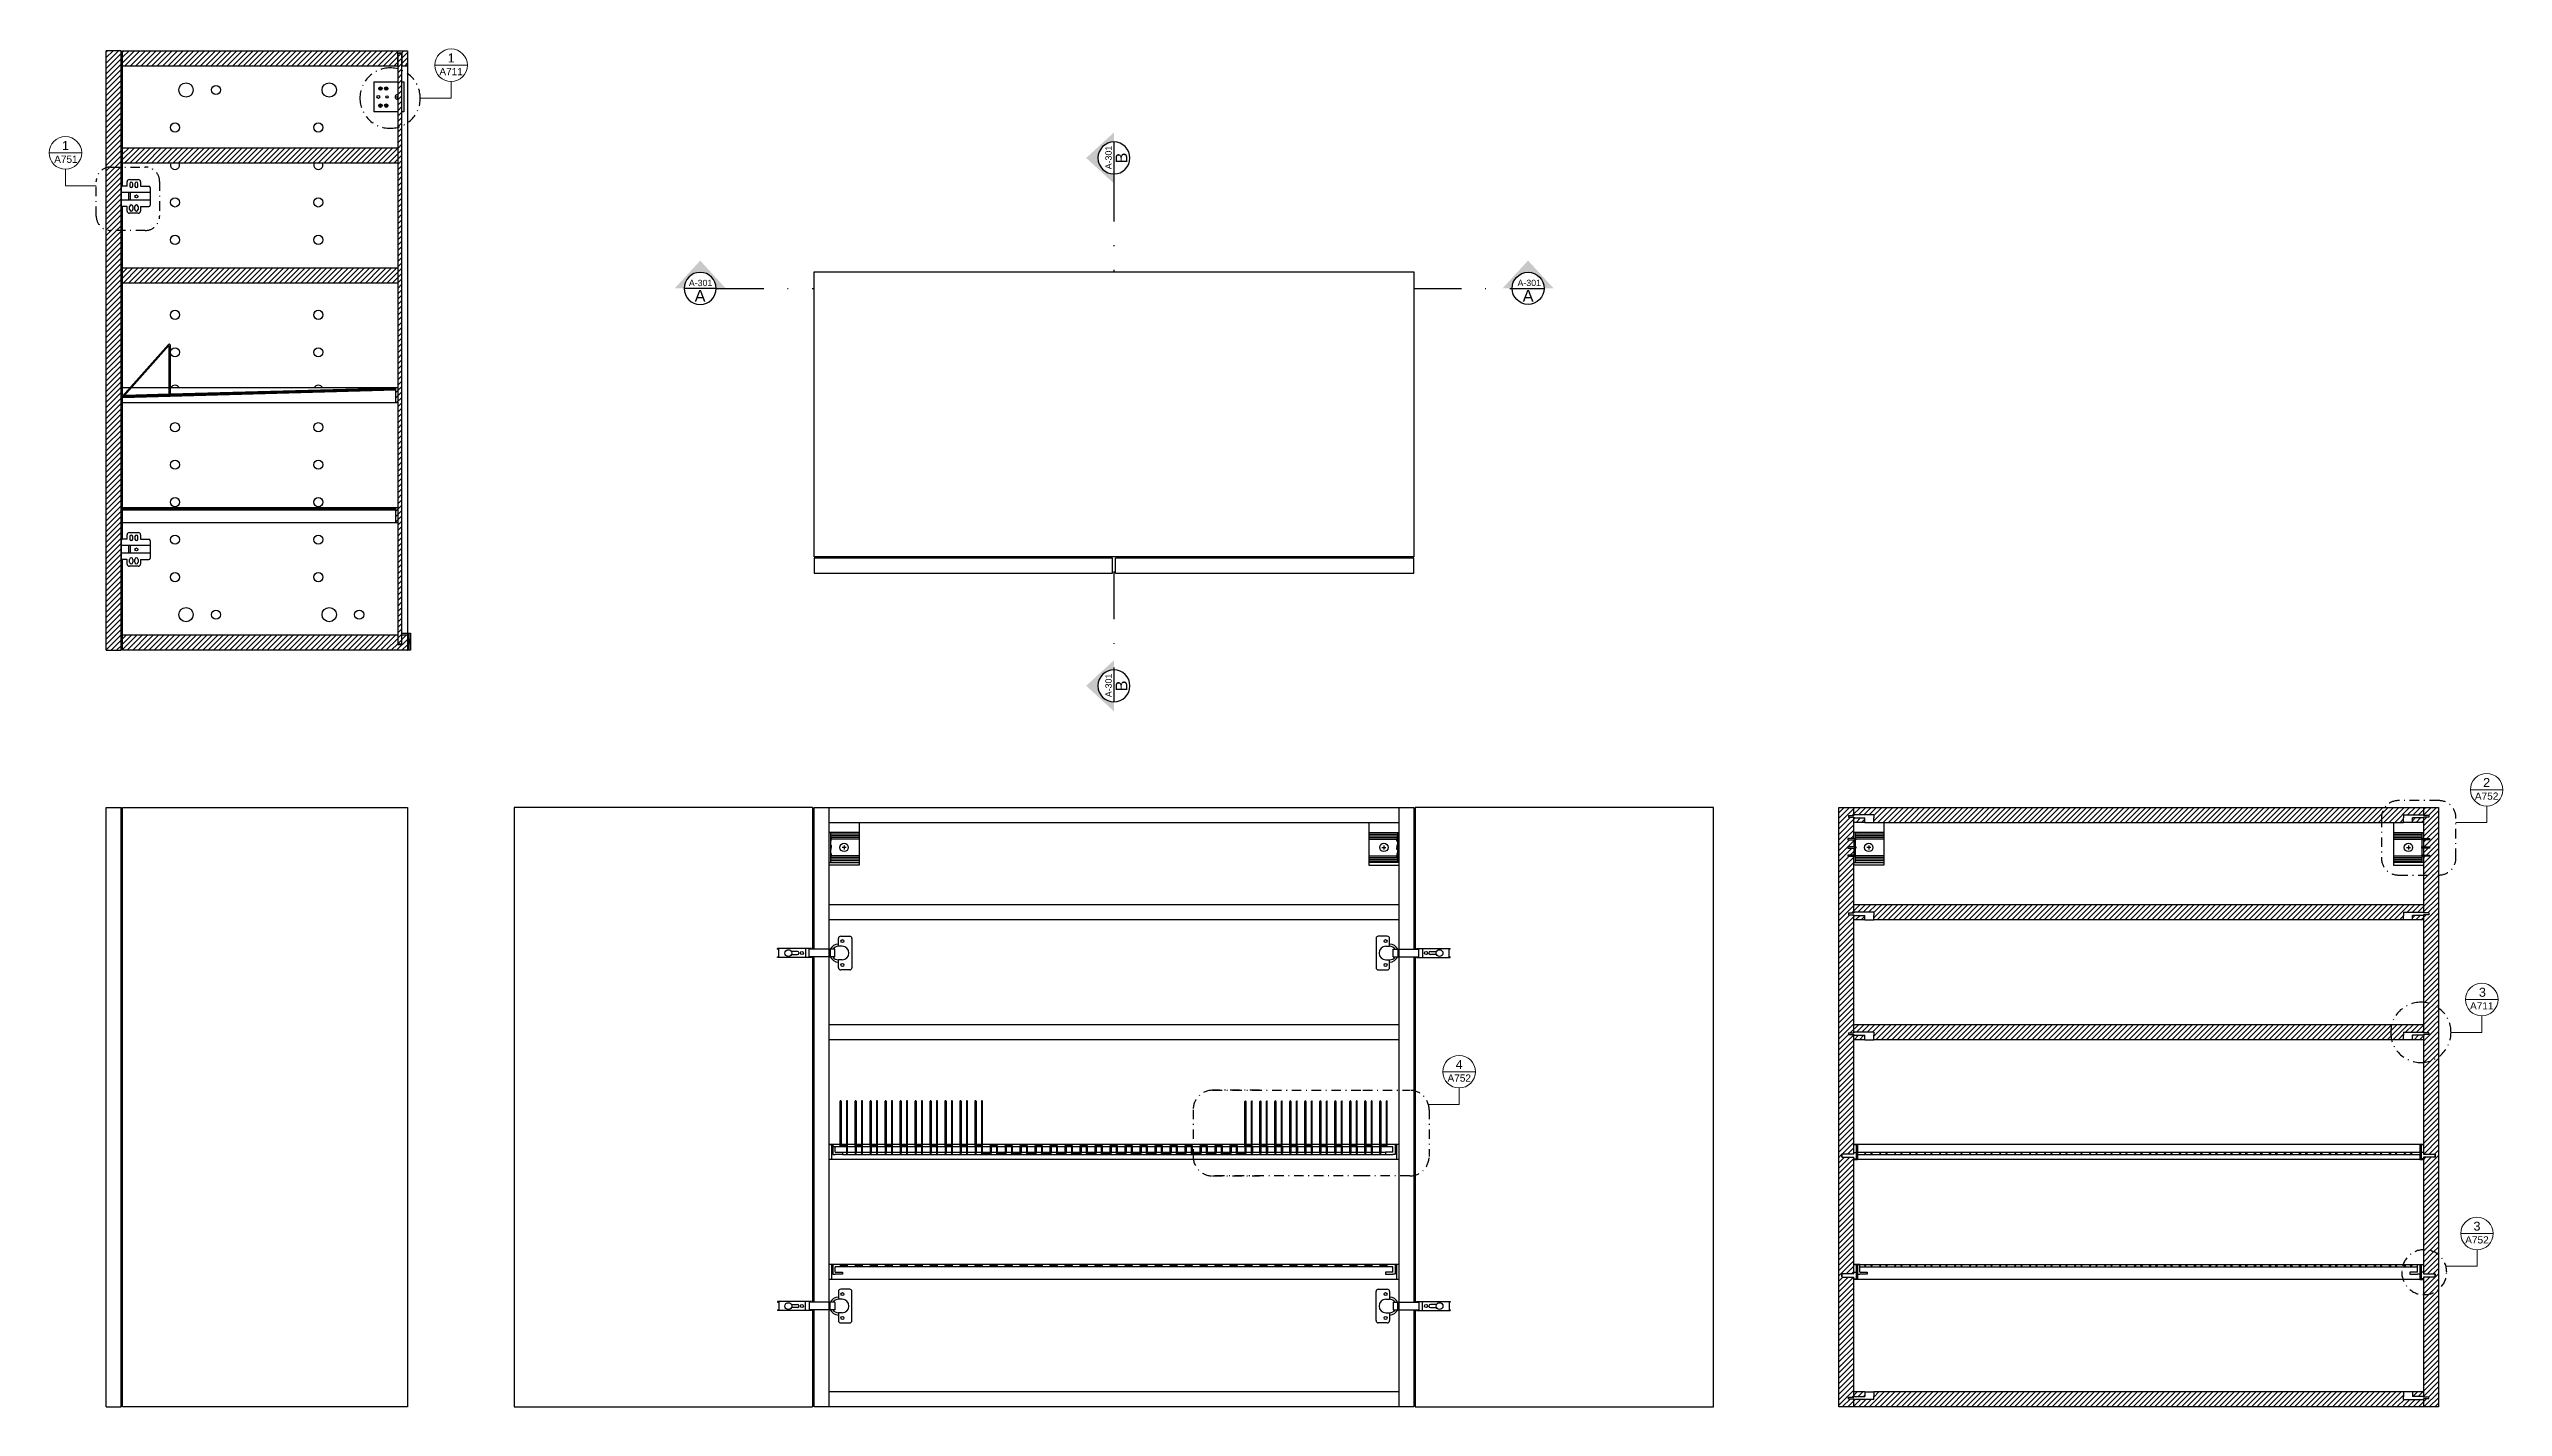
# Model space of a CAD drawing. Header units: millimetres. Extents: x 6386 to 13167, y 3420 to 7732.
# Drawn here: x 6386.4 to 6713.7, y 3715.3 to 3896.5 of the extents above; entities that cross this region are included whole.
import ezdxf
from ezdxf.enums import TextEntityAlignment as Align

# ---------------------------------------------------------------- set-up
doc = ezdxf.new("R2010")
doc.units = ezdxf.units.MM
doc.linetypes.add('CENTERX2', pattern=[4, 2.5, -0.5, 0.5, -0.5])
doc.linetypes.add('TRATTOPUNTO', pattern=[25.4, 12.7, -6.35, 0, -6.35])
doc.layers.add('A-ANNO-SYMB', color=3, linetype='Continuous', lineweight=15)
for name, color, linetype in [('ARREDI SEZIONATI', 2, 'Continuous'), ('FINESTRE', 4, 'Continuous'), ('G-ANNO-LOGO', 3, 'Continuous'), ('linee sezionate', 4, 'Continuous'), ('prospetti', 2, 'Continuous'), ('simboli', 6, 'Continuous'), ('simboli tratteggiati', 1, 'Continuous'), ('viti', 5, 'Continuous')]:
    doc.layers.add(name, color=color, linetype=linetype)
doc.styles.add('ARIAL', font='arial.ttf')
doc.styles.get("Standard").update_dxf_attribs({"font": 'arial.ttf'})

# ---------------------------------------------------------------- blocks, each defined once
blk = doc.blocks.new('section plan')
h = blk.add_hatch(color=256)
h.dxf.hatch_style = 1
h.paths.add_polyline_path([(56.9, 0.3), (46.3, 0.3, -1), (10.7, 0.3), (0.1, 0.3), (28.5, -30.6)])
blk.add_line((46.3, 0.3), (10.7, 0.3))
blk.add_circle((28.5, 0.3), 17.8)
at = {"style": 'ARIAL'}
for tag, height, p in [('A', 13, (28.4, 8.6)), ('A-301', 7, (29, -5.7))]:
    blk.add_attdef(tag, text='', height=height, dxfattribs=at).set_placement(p, align=Align.MIDDLE_CENTER)
blk = doc.blocks.new('DETAGLI')
at = {"layer": 'A-ANNO-SYMB', "linetype": 'Continuous'}
blk.add_line((486.7, 356.2), (504.8, 356.2), dxfattribs=at)
blk.add_circle((495.7, 356.2), 9.05, dxfattribs=at)
for tag, p in [('SEZIONE', (495.7, 354.7)), ('TAVOLA', (495.7, 362.8))]:
    blk.add_attdef(tag, text='', height=5, dxfattribs=at).set_placement(p, align=Align.TOP_CENTER)

msp = doc.modelspace()

# ---------------------------------------------------------------- hatches: boundary and pattern name
at = {"layer": 'G-ANNO-LOGO'}
h = msp.add_hatch(dxfattribs=at)
h.set_pattern_fill('ANSI31', color=256, scale=0.16)
h.paths.add_polyline_path([(6432.87, 3895.9), (6432.87, 3895.95), (6433.37, 3895.95), (6433.42, 3895.95), (6433.42, 3894.23), (6434.17, 3894.23), (6434.17, 3896.23), (6433.59, 3896.23), (6396.17, 3896.23), (6396.17, 3894.23), (6432.87, 3894.23)])
h.paths.add_polyline_path([(6432.92, 3883.23), (6403.03, 3883.23, -0.197781), (6404.13, 3881.23), (6432.92, 3881.23)])
h.paths.add_polyline_path([(6403.03, 3883.23), (6396.17, 3883.23), (6396.17, 3881.23), (6404.13, 3881.23, 0.197781)])
h.paths.add_polyline_path([(6395.97, 3896.23), (6393.97, 3896.23), (6393.97, 3883.89), (6395.97, 3883.89)])
h.paths.add_polyline_path([(6395.97, 3883.89), (6393.97, 3883.89), (6393.97, 3870.69), (6395.97, 3870.69)])
h.paths.add_polyline_path([(6433.37, 3895.9), (6432.92, 3895.9), (6432.92, 3894.17), (6433.37, 3894.17)])
h.paths.add_polyline_path([(6433.37, 3894.17), (6432.92, 3894.17), (6432.92, 3887.57), (6433.37, 3887.57)])
h.paths.add_polyline_path([(6433.37, 3887.57), (6432.92, 3887.57), (6432.92, 3817.06), (6433.37, 3817.06)])
h.paths.add_polyline_path([(6395.97, 3870.69), (6393.97, 3870.69), (6393.97, 3816.23), (6395.97, 3816.23)])
h.paths.add_polyline_path([(6432.92, 3867.23), (6396.17, 3867.23), (6396.17, 3865.23), (6432.92, 3865.23)])
h.paths.add_polyline_path([(6434.17, 3818.23), (6433.42, 3818.23), (6433.42, 3817.01), (6433.37, 3817.01), (6432.87, 3817.01), (6432.87, 3817.06), (6432.87, 3818.23), (6396.17, 3818.23), (6396.17, 3816.23), (6434.17, 3816.23)])
h.paths.add_polyline_path([(6432.92, 3851.23), (6432.62, 3851.23), (6432.62, 3849.23), (6432.92, 3849.23)])
h.paths.add_polyline_path([(6432.92, 3835.23), (6432.62, 3835.23), (6432.62, 3833.23), (6432.92, 3833.23)])
h = msp.add_hatch(dxfattribs=at)
h.set_pattern_fill('ANSI31', color=256, scale=0.16)
h.paths.add_polyline_path([(6695.58, 3794.98, -0.023981), (6695.59, 3795.27), (6627.12, 3795.27), (6627.12, 3794.28), (6628.59, 3794.28), (6629.78, 3794.28), (6629.78, 3793.86), (6629.78, 3793.27), (6695.58, 3793.27)])
h.paths.add_polyline_path([(6700.46, 3793.86), (6700.46, 3794.28), (6701.64, 3794.28), (6703.12, 3794.28), (6703.12, 3795.27), (6695.59, 3795.27, 0.023981), (6695.58, 3794.98), (6695.58, 3793.27), (6700.46, 3793.27), (6700.46, 3793.42)])
h.paths.add_polyline_path([(6705.12, 3795.27), (6703.12, 3795.27), (6703.12, 3794.28), (6703.12, 3794.19), (6703.84, 3794.19), (6703.84, 3793.95), (6703.12, 3793.95), (6703.12, 3793.86), (6703.12, 3791.11), (6703.91, 3791.11), (6703.91, 3790.95), (6703.12, 3790.95), (6703.12, 3790), (6703.91, 3790), (6703.91, 3789.84), (6703.12, 3789.84), (6703.12, 3788.9), (6703.91, 3788.9), (6703.91, 3788.74), (6703.12, 3788.74), (6703.12, 3784.78), (6705.12, 3784.78)])
h.paths.add_polyline_path([(6703.12, 3793.86), (6701.64, 3793.86), (6701.64, 3793.27), (6703.12, 3793.27)], flags=17)
h.paths.add_polyline_path([(6705.12, 3784.78), (6703.12, 3784.78), (6703.12, 3781.19), (6703.84, 3781.19), (6703.84, 3780.95), (6703.12, 3780.95), (6703.12, 3767.55, -0.229411), (6704.83, 3765.58), (6705.12, 3765.58)])
h.paths.add_polyline_path([(6703.12, 3780.86), (6701.64, 3780.86), (6701.64, 3780.27), (6703.12, 3780.27)], flags=17)
h.paths.add_polyline_path([(6700.46, 3781.28), (6701.64, 3781.28), (6703.12, 3781.28), (6703.12, 3782.27), (6627.12, 3782.27), (6627.12, 3781.28), (6628.59, 3781.28), (6629.78, 3781.28), (6629.78, 3780.86), (6629.78, 3780.42), (6629.78, 3780.27), (6700.46, 3780.27), (6700.46, 3780.42), (6700.46, 3780.86)])
h.paths.add_polyline_path([(6704.94, 3764.79, 0.300362), (6703.12, 3767.55), (6703.12, 3765.19), (6703.84, 3765.19), (6703.84, 3764.95), (6703.12, 3764.95), (6703.12, 3762.04, 0.300361)])
h.paths.add_polyline_path([(6703.12, 3764.86), (6701.64, 3764.86), (6701.64, 3764.27), (6703.12, 3764.27)])
h.paths.add_polyline_path([(6703.12, 3766.27), (6699.33, 3766.27, 0.129061), (6698.94, 3764.79, 0.044137), (6698.98, 3764.27), (6700.46, 3764.27), (6700.46, 3764.42), (6700.46, 3764.86), (6700.46, 3765.28), (6701.64, 3765.28), (6703.12, 3765.28)])
h.paths.add_polyline_path([(6705.12, 3765.58), (6704.83, 3765.58, -0.066377), (6704.94, 3764.79, -0.300361), (6703.12, 3762.04), (6703.12, 3749.01), (6704.69, 3749.01), (6704.69, 3748.59), (6703.12, 3748.59), (6703.12, 3736.24, -0.181753), (6705.12, 3735.57)])
h.paths.add_polyline_path([(6699.33, 3766.27), (6627.12, 3766.27), (6627.12, 3765.28), (6628.59, 3765.28), (6629.78, 3765.28), (6629.78, 3764.86), (6629.78, 3764.27), (6698.98, 3764.27, -0.044137), (6698.94, 3764.79, -0.129061)])
h.paths.add_polyline_path([(6627.12, 3780.95), (6626.4, 3780.95), (6626.4, 3781.19), (6627.12, 3781.19), (6627.12, 3788.74), (6626.32, 3788.74), (6626.32, 3788.9), (6627.12, 3788.9), (6627.12, 3789.84), (6626.32, 3789.84), (6626.32, 3790), (6627.12, 3790), (6627.12, 3790.95), (6626.32, 3790.95), (6626.32, 3791.11), (6627.12, 3791.11), (6627.12, 3793.86), (6627.12, 3793.86), (6627.12, 3793.95), (6626.4, 3793.95), (6626.4, 3794.19), (6627.12, 3794.19), (6627.12, 3794.28), (6627.12, 3795.27), (6625.12, 3795.27), (6625.12, 3715.27), (6627.12, 3715.27), (6627.12, 3716.35), (6626.4, 3716.35), (6626.4, 3716.59), (6627.12, 3716.59), (6627.12, 3732.59), (6625.55, 3732.59), (6625.55, 3733.01), (6627.12, 3733.01), (6627.12, 3748.59), (6625.55, 3748.59), (6625.55, 3749.01), (6627.12, 3749.01), (6627.12, 3764.95), (6626.4, 3764.95), (6626.4, 3765.19), (6627.12, 3765.19)])
h.paths.add_polyline_path([(6628.59, 3793.86), (6627.12, 3793.86), (6627.12, 3793.27), (6628.59, 3793.27)], flags=17)
h.paths.add_polyline_path([(6628.59, 3780.86), (6627.12, 3780.86), (6627.12, 3780.27), (6628.59, 3780.27)], flags=17)
h.paths.add_polyline_path([(6628.59, 3764.86), (6627.12, 3764.86), (6627.12, 3764.27), (6628.59, 3764.27)])
h.paths.add_polyline_path([(6700.12, 3716.12, -0.098167), (6700.34, 3717.27), (6629.78, 3717.27), (6629.78, 3717.11), (6629.78, 3716.68), (6629.78, 3716.26), (6628.59, 3716.26), (6627.12, 3716.26), (6627.12, 3715.27), (6700.24, 3715.27, -0.072422)])
h.paths.add_polyline_path([(6628.59, 3717.27), (6627.12, 3717.27), (6627.12, 3716.68), (6628.59, 3716.68)])
h.paths.add_polyline_path([(6703.12, 3716.26), (6701.64, 3716.26), (6700.46, 3716.26), (6700.46, 3716.68), (6700.46, 3717.11), (6700.46, 3717.27), (6700.34, 3717.27, 0.098167), (6700.12, 3716.12, 0.072422), (6700.24, 3715.27), (6703.12, 3715.27)])
h.paths.add_polyline_path([(6703.12, 3717.27), (6701.64, 3717.27), (6701.64, 3716.68), (6703.12, 3716.68)], flags=17)
h.paths.add_polyline_path([(6705.12, 3718.36, 0.184483), (6703.12, 3719.12), (6703.12, 3716.59), (6703.84, 3716.59), (6703.84, 3716.35), (6703.12, 3716.35), (6703.12, 3716.26), (6703.12, 3715.27), (6705.12, 3715.27)])
h.paths.add_polyline_path([(6705.12, 3730.92, -0.173138), (6703.22, 3730.25, -0.008354), (6703.12, 3730.25), (6703.12, 3719.12, -0.184483), (6705.12, 3718.36)])
h.paths.add_polyline_path([(6705.12, 3735.57, 0.173138), (6703.22, 3736.25, 0.008353), (6703.12, 3736.24), (6703.12, 3733.01), (6704.69, 3733.01), (6704.69, 3732.59), (6703.12, 3732.59), (6703.12, 3730.25, 0.008354), (6703.22, 3730.25, 0.173138), (6705.12, 3730.92)])

# ---------------------------------------------------------------- linework, layer by layer
for p, q in [((6397.13, 3851.23), (6396.17, 3851.23)), ((6396.24, 3850.23), (6396.17, 3850.23))]:
    msp.add_line(p, q)
at = {"layer": 'A-ANNO-SYMB'}
for p, q in [((6440, 3889.91), (6435.88, 3889.91)), ((6440, 3892.11), (6440, 3889.91)), ((6388.54, 3880.42), (6388.54, 3878.22)), ((6388.54, 3878.22), (6392.65, 3878.22)), ((6711.56, 3795.44), (6711.56, 3793.24)), ((6711.56, 3793.24), (6707.45, 3793.24)), ((6710.92, 3765.25), (6706.8, 3765.25)), ((6710.92, 3767.45), (6710.92, 3765.25)), ((6574.5, 3755.61), (6570.38, 3755.61)), ((6574.5, 3757.81), (6574.5, 3755.61)), ((6710.27, 3736.23), (6710.27, 3734.03)), ((6710.27, 3734.03), (6706.16, 3734.03))]:
    msp.add_line(p, q, dxfattribs=at)
at = {"layer": 'ARREDI SEZIONATI'}
for p, q in [((6393.97, 3715.27), (6393.97, 3795.27)), ((6393.97, 3795.27), (6395.97, 3795.27)), ((6395.97, 3715.27), (6395.97, 3795.27)), ((6393.97, 3715.27), (6395.97, 3715.27))]:
    msp.add_line(p, q, dxfattribs=at)
at = {"layer": 'FINESTRE'}
for p, q in [((6432.87, 3895.9), (6432.87, 3895.95)), ((6432.87, 3895.95), (6433.37, 3895.95)), ((6432.87, 3894.23), (6432.87, 3895.9)), ((6433.37, 3895.95), (6433.42, 3895.95)), ((6433.42, 3895.95), (6433.42, 3894.23)), ((6432.87, 3818.23), (6432.87, 3817.06)), ((6432.87, 3817.06), (6432.87, 3817.01)), ((6433.42, 3817.01), (6433.42, 3818.23)), ((6432.87, 3817.01), (6433.37, 3817.01)), ((6433.37, 3817.01), (6433.42, 3817.01)), ((6627.12, 3790.95), (6627.12, 3790)), ((6703.12, 3790.95), (6703.12, 3790)), ((6627.12, 3789.84), (6627.12, 3788.9)), ((6703.12, 3789.84), (6703.12, 3788.9))]:
    msp.add_line(p, q, dxfattribs=at)
at = {"layer": 'linee sezionate'}
for p, q in [((6393.97, 3816.23), (6393.97, 3896.23)), ((6395.97, 3896.23), (6393.97, 3896.23)), ((6395.97, 3816.23), (6395.97, 3896.23)), ((6396.17, 3896.23), (6434.17, 3896.23)), ((6396.17, 3878.14), (6396.17, 3896.23)), ((6433.59, 3896.23), (6434.17, 3896.23)), ((6434.17, 3896.23), (6434.17, 3816.23)), ((6396.17, 3894.23), (6432.87, 3894.23)), ((6433.42, 3894.23), (6434.17, 3894.23)), ((6432.92, 3883.23), (6396.17, 3883.23)), ((6432.92, 3881.23), (6396.17, 3881.23)), ((6396.17, 3831.04), (6396.17, 3875.44)), ((6432.92, 3867.23), (6396.17, 3867.23)), ((6432.92, 3865.23), (6396.17, 3865.23)), ((6432.62, 3849.23), (6432.62, 3851.23)), ((6432.92, 3851.23), (6432.62, 3851.23)), ((6432.92, 3849.23), (6432.62, 3849.23)), ((6432.62, 3833.23), (6432.62, 3835.23)), ((6432.92, 3835.23), (6432.62, 3835.23)), ((6432.92, 3833.23), (6432.62, 3833.23)), ((6396.17, 3816.23), (6396.17, 3828.34)), ((6432.87, 3818.23), (6396.17, 3818.23)), ((6434.17, 3818.23), (6433.42, 3818.23)), ((6434.17, 3818.23), (6434.17, 3816.23)), ((6393.97, 3816.23), (6395.97, 3816.23)), ((6434.17, 3816.23), (6396.17, 3816.23)), ((6625.12, 3795.27), (6705.12, 3795.27)), ((6625.12, 3715.27), (6625.12, 3795.27)), ((6627.12, 3794.28), (6627.12, 3795.27)), ((6703.12, 3795.27), (6703.12, 3794.19)), ((6705.12, 3795.27), (6705.12, 3715.27)), ((6627.12, 3791.11), (6627.12, 3793.86)), ((6628.59, 3793.27), (6627.12, 3793.27)), ((6629.78, 3793.27), (6700.46, 3793.27)), ((6703.12, 3793.27), (6701.64, 3793.27)), ((6703.12, 3793.95), (6703.12, 3791.11)), ((6627.12, 3781.19), (6627.12, 3788.74)), ((6703.12, 3788.74), (6703.12, 3781.19)), ((6703.12, 3782.27), (6627.12, 3782.27)), ((6627.12, 3765.19), (6627.12, 3780.95)), ((6628.59, 3780.27), (6627.12, 3780.27)), ((6700.46, 3780.27), (6629.78, 3780.27)), ((6703.12, 3780.27), (6701.64, 3780.27)), ((6703.12, 3780.95), (6703.12, 3765.19)), ((6703.12, 3766.27), (6627.12, 3766.27)), ((6627.12, 3749.01), (6627.12, 3764.95)), ((6703.12, 3764.95), (6703.12, 3749.01)), ((6628.59, 3764.27), (6627.12, 3764.27)), ((6700.46, 3764.27), (6629.78, 3764.27)), ((6703.12, 3764.27), (6701.64, 3764.27)), ((6627.12, 3733.01), (6627.12, 3748.59)), ((6703.12, 3748.59), (6703.12, 3733.01)), ((6627.12, 3716.59), (6627.12, 3732.59)), ((6703.12, 3732.59), (6703.12, 3716.59)), ((6628.59, 3717.27), (6627.12, 3717.27)), ((6627.12, 3715.27), (6627.12, 3716.35)), ((6700.46, 3717.27), (6629.78, 3717.27)), ((6703.12, 3717.27), (6701.64, 3717.27)), ((6703.12, 3716.35), (6703.12, 3715.27)), ((6705.12, 3715.27), (6625.12, 3715.27))]:
    msp.add_line(p, q, dxfattribs=at)
msp.add_lwpolyline([(6432.92, 3895.9), (6433.37, 3895.9), (6433.37, 3817.06), (6432.92, 3817.06)], close=True, dxfattribs=at)
at = {"layer": 'prospetti'}
for p, q in [((6434.17, 3894.23), (6434.17, 3888.53)), ((6434.17, 3888.53), (6434.17, 3818.53)), ((6488.43, 3866.72), (6568.43, 3866.72)), ((6488.43, 3828.72), (6488.43, 3866.72)), ((6568.43, 3866.72), (6568.43, 3828.72)), ((6396.17, 3850.15), (6402.31, 3857.05)), ((6396.38, 3850.16), (6402.36, 3856.89)), ((6402.36, 3856.89), (6402.36, 3850.33)), ((6402.51, 3856.99), (6402.51, 3850.33)), ((6396.17, 3850.15), (6432.62, 3851.15)), ((6432.62, 3851), (6396.17, 3850)), ((6432.62, 3850.93), (6396.17, 3849.93)), ((6402.36, 3850.4), (6396.45, 3850.24)), ((6402.36, 3851.23), (6397.33, 3851.23)), ((6432.92, 3851.23), (6402.51, 3851.23)), ((6432.62, 3851.22), (6402.51, 3850.4)), ((6432.92, 3849.23), (6396.17, 3849.23)), ((6432.92, 3835.23), (6396.17, 3835.23)), ((6396.17, 3835.15), (6432.62, 3835.15)), ((6432.62, 3835), (6396.17, 3835)), ((6432.62, 3834.93), (6396.17, 3834.93)), ((6432.92, 3833.23), (6396.17, 3833.23)), ((6568.43, 3828.72), (6488.43, 3828.72)), ((6488.43, 3828.52), (6488.43, 3826.52)), ((6528.23, 3828.52), (6488.43, 3828.52)), ((6528.23, 3826.52), (6528.23, 3828.52)), ((6528.63, 3826.52), (6528.63, 3828.52)), ((6568.43, 3828.52), (6528.63, 3828.52)), ((6568.43, 3826.52), (6568.43, 3828.52)), ((6488.43, 3826.52), (6528.23, 3826.52)), ((6528.63, 3826.52), (6568.43, 3826.52)), ((6396.17, 3795.27), (6434.17, 3795.27)), ((6396.17, 3715.27), (6396.17, 3795.27)), ((6434.17, 3795.27), (6434.17, 3715.27)), ((6488.23, 3795.27), (6448.43, 3795.27)), ((6448.43, 3795.27), (6448.43, 3715.27)), ((6488.23, 3795.27), (6488.23, 3776.33)), ((6488.43, 3795.27), (6568.43, 3795.27)), ((6488.43, 3776.33), (6488.43, 3795.27)), ((6490.43, 3715.27), (6490.43, 3795.27)), ((6566.43, 3795.27), (6566.43, 3715.27)), ((6568.43, 3795.27), (6568.43, 3776.33)), ((6608.43, 3795.27), (6568.63, 3795.27)), ((6568.63, 3795.27), (6568.63, 3776.33)), ((6608.43, 3715.27), (6608.43, 3795.27)), ((6490.43, 3793.27), (6566.43, 3793.27)), ((6494.43, 3793.27), (6494.43, 3787.57)), ((6562.43, 3793.27), (6562.43, 3787.57)), ((6631.12, 3793.27), (6631.12, 3787.57)), ((6699.12, 3793.27), (6699.12, 3787.57)), ((6494.43, 3787.57), (6490.43, 3787.57)), ((6562.43, 3787.57), (6566.43, 3787.57)), ((6631.12, 3787.57), (6627.12, 3787.57)), ((6699.12, 3787.57), (6703.12, 3787.57)), ((6566.43, 3782.27), (6490.43, 3782.27)), ((6566.43, 3780.27), (6490.43, 3780.27)), ((6488.23, 3775.33), (6488.23, 3729.23)), ((6488.43, 3729.23), (6488.43, 3775.33)), ((6568.43, 3775.33), (6568.43, 3729.23)), ((6568.63, 3775.33), (6568.63, 3729.23)), ((6566.43, 3766.27), (6490.43, 3766.27)), ((6566.43, 3764.27), (6490.43, 3764.27)), ((6703.12, 3750.27), (6627.12, 3750.27)), ((6627.62, 3749.27), (6702.62, 3749.27)), ((6627.62, 3748.97), (6702.62, 3748.97)), ((6566.43, 3748.27), (6490.43, 3748.27)), ((6703.12, 3748.27), (6627.12, 3748.27)), ((6566.43, 3732.27), (6490.43, 3732.27)), ((6627.12, 3734.27), (6703.12, 3734.27)), ((6703.12, 3732.27), (6627.12, 3732.27)), ((6627.92, 3733.97), (6702.32, 3733.97)), ((6488.23, 3728.23), (6488.23, 3715.27)), ((6488.43, 3715.27), (6488.43, 3728.23)), ((6568.43, 3728.23), (6568.43, 3715.27)), ((6568.63, 3728.23), (6568.63, 3715.27)), ((6566.43, 3717.27), (6490.43, 3717.27)), ((6434.17, 3715.27), (6396.17, 3715.27)), ((6448.43, 3715.27), (6488.23, 3715.27)), ((6568.43, 3715.27), (6488.43, 3715.27)), ((6568.63, 3715.27), (6608.43, 3715.27))]:
    msp.add_line(p, q, dxfattribs=at)
for centre, radius in [((6404.63, 3890.99), 0.955), ((6408.63, 3890.99), 0.614), ((6423.74, 3890.99), 0.955), ((6403.17, 3885.99), 0.614), ((6422.28, 3885.99), 0.614), ((6403.17, 3875.99), 0.614), ((6422.28, 3875.99), 0.614), ((6403.17, 3870.99), 0.614), ((6422.28, 3870.99), 0.614), ((6403.17, 3860.99), 0.614), ((6422.28, 3860.99), 0.614), ((6403.17, 3855.99), 0.614), ((6422.28, 3855.99), 0.614), ((6403.17, 3845.99), 0.614), ((6403.17, 3845.99), 0.614), ((6422.28, 3845.99), 0.614), ((6422.28, 3845.99), 0.614), ((6403.17, 3840.99), 0.614), ((6422.28, 3840.99), 0.614), ((6403.17, 3835.99), 0.614), ((6422.28, 3835.99), 0.614), ((6403.17, 3830.99), 0.614), ((6422.28, 3830.99), 0.614), ((6403.17, 3825.99), 0.614), ((6422.28, 3825.99), 0.614), ((6404.63, 3820.99), 0.955), ((6408.63, 3820.99), 0.614), ((6423.74, 3820.99), 0.955), ((6427.74, 3820.99), 0.614)]:
    msp.add_circle(centre, radius, dxfattribs=at)
for centre, radius, start, end in [((6403.17, 3880.99), 0.614, 156.9892, 23.0108), ((6422.28, 3880.99), 0.614, 156.9892, 23.0108), ((6402.39, 3856.94), 0.134, 20.7802, 124.8874), ((6403.17, 3850.99), 0.614, 23.0108, 156.9892), ((6422.28, 3850.99), 0.614, 23.0108, 156.9892)]:
    msp.add_arc(centre, radius, start, end, dxfattribs=at)
at = {"layer": 'simboli tratteggiati', "linetype": 'TRATTOPUNTO', "ltscale": 0.5}
for p, q in [((6528.43, 3879.79), (6528.43, 3866.72)), ((6475.36, 3864.51), (6488.43, 3864.51)), ((6568.43, 3864.52), (6581.53, 3864.52)), ((6528.43, 3826.72), (6528.43, 3813.62))]:
    msp.add_line(p, q, dxfattribs=at)
at = {"layer": 'simboli tratteggiati', "linetype": 'TRATTOPUNTO', "ltscale": 0.1}
for p, q in [((6541.59, 3757.52), (6561.64, 3757.52)), ((6561.64, 3746.09), (6541.59, 3746.09))]:
    msp.add_line(p, q, dxfattribs=at)
for points in [[(6427.83, 3889.91, -0.414214), (6431.86, 3893.93)], [(6435.88, 3889.91, 0.414214), (6431.86, 3893.93)], [(6431.86, 3885.88, -0.414214), (6427.83, 3889.91)], [(6431.86, 3885.88, 0.414214), (6435.88, 3889.91)], [(6698.75, 3765.25, -0.414214), (6702.78, 3769.27)], [(6706.8, 3765.25, 0.414214), (6702.78, 3769.27)], [(6702.78, 3761.22, -0.414214), (6698.75, 3765.25)], [(6702.78, 3761.22, 0.414214), (6706.8, 3765.25)], [(6547.83, 3757.52), (6541.59, 3757.52, 0.414214), (6538.99, 3754.93), (6538.99, 3748.69, 0.414214), (6541.59, 3746.09), (6547.83, 3746.09)], [(6561.64, 3757.52), (6567.88, 3757.52, -0.414214), (6570.47, 3754.93), (6570.47, 3748.69, -0.414214), (6567.88, 3746.09), (6561.64, 3746.09)], [(6700.22, 3733.25, -0.414214), (6703.22, 3736.25)], [(6706.22, 3733.25, 0.414214), (6703.22, 3736.25)], [(6703.22, 3730.25, -0.414214), (6700.22, 3733.25)], [(6703.22, 3730.25, 0.414214), (6706.22, 3733.25)]]:
    msp.add_lwpolyline(points, format="xyb", dxfattribs=at)
for points in [[(6399.19, 3872.25), (6394.57, 3872.25, -0.414214), (6392.65, 3874.17), (6392.65, 3878.79, -0.414214), (6394.57, 3880.71), (6399.19, 3880.71, -0.414214), (6401.11, 3878.79), (6401.11, 3874.17, -0.414214)], [(6699.77, 3786.24), (6705.19, 3786.24, 0.414214), (6707.45, 3788.49), (6707.45, 3793.91, 0.414214), (6705.19, 3796.17), (6699.77, 3796.17, 0.414214), (6697.52, 3793.91), (6697.52, 3788.49, 0.414214)]]:
    msp.add_lwpolyline(points, format="xyb", close=True, dxfattribs=at)
at = {"layer": 'viti'}
for p, q in [((6429.67, 3892.06), (6432.92, 3892.06)), ((6429.67, 3892.06), (6429.67, 3888.06)), ((6430.36, 3891.18), (6430.79, 3891.18)), ((6430.57, 3891.39), (6430.57, 3890.97)), ((6430.57, 3889.11), (6430.57, 3888.68)), ((6431.14, 3891.18), (6431.56, 3891.18)), ((6431.34, 3889.11), (6431.34, 3888.69)), ((6431.35, 3891.39), (6431.35, 3890.97)), ((6432.61, 3890.06), (6432.92, 3890.06)), ((6432.83, 3890.27), (6432.83, 3889.85)), ((6433.37, 3892.06), (6433.67, 3892.06)), ((6433.67, 3892.06), (6433.67, 3888.06)), ((6432.92, 3888.06), (6429.67, 3888.06)), ((6430.36, 3888.9), (6430.79, 3888.9)), ((6431.13, 3888.9), (6431.56, 3888.9)), ((6433.67, 3888.06), (6433.37, 3888.06)), ((6395.97, 3877.94), (6395.97, 3875.64)), ((6399.87, 3877.29), (6395.97, 3877.29)), ((6399.87, 3876.29), (6395.97, 3876.29)), ((6396.77, 3878.14), (6396.17, 3878.14)), ((6396.77, 3878.14), (6396.77, 3878.74)), ((6396.97, 3877.29), (6396.97, 3876.29)), ((6397.07, 3879.04), (6398.27, 3879.04)), ((6397.12, 3878.49), (6397.12, 3878.16)), ((6397.17, 3877.29), (6397.17, 3876.29)), ((6397.52, 3878.16), (6397.52, 3878.49)), ((6397.82, 3878.49), (6397.82, 3878.16)), ((6398.22, 3878.16), (6398.22, 3878.49)), ((6398.57, 3878.74), (6398.57, 3878.14)), ((6398.57, 3878.14), (6399.67, 3878.14)), ((6399.87, 3877.94), (6399.87, 3875.64)), ((6396.77, 3875.44), (6396.17, 3875.44)), ((6396.77, 3874.84), (6396.77, 3875.44)), ((6398.27, 3874.54), (6397.07, 3874.54)), ((6397.1, 3875.06), (6397.1, 3875.43)), ((6397.55, 3875.43), (6397.55, 3875.06)), ((6397.8, 3875.06), (6397.8, 3875.43)), ((6398.25, 3875.43), (6398.25, 3875.06)), ((6398.57, 3875.44), (6398.57, 3874.84)), ((6398.57, 3875.44), (6399.67, 3875.44)), ((6395.97, 3830.84), (6395.97, 3828.54)), ((6399.87, 3830.19), (6395.97, 3830.19)), ((6396.77, 3831.04), (6396.17, 3831.04)), ((6396.77, 3831.04), (6396.77, 3831.64)), ((6396.97, 3830.19), (6396.97, 3829.19)), ((6397.07, 3831.94), (6398.27, 3831.94)), ((6397.12, 3831.4), (6397.12, 3831.07)), ((6397.17, 3830.19), (6397.17, 3829.19)), ((6397.52, 3831.07), (6397.52, 3831.4)), ((6397.82, 3831.4), (6397.82, 3831.07)), ((6398.22, 3831.07), (6398.22, 3831.4)), ((6398.57, 3831.64), (6398.57, 3831.04)), ((6398.57, 3831.04), (6399.67, 3831.04)), ((6399.87, 3830.84), (6399.87, 3828.54)), ((6399.87, 3829.19), (6395.97, 3829.19)), ((6396.77, 3828.34), (6396.17, 3828.34)), ((6396.77, 3827.74), (6396.77, 3828.34)), ((6398.27, 3827.44), (6397.07, 3827.44)), ((6397.1, 3827.97), (6397.1, 3828.34)), ((6397.55, 3828.34), (6397.55, 3827.97)), ((6397.8, 3827.97), (6397.8, 3828.34)), ((6398.25, 3828.34), (6398.25, 3827.97)), ((6398.57, 3828.34), (6398.57, 3827.74)), ((6398.57, 3828.34), (6399.67, 3828.34)), ((6433.37, 3818.53), (6434.37, 3818.53)), ((6434.37, 3818.53), (6434.37, 3816.23)), ((6434.37, 3818.53), (6434.57, 3818.53)), ((6434.49, 3817.66), (6434.37, 3817.66)), ((6434.49, 3817.09), (6434.37, 3817.09)), ((6434.49, 3817.09), (6434.49, 3817.66)), ((6434.57, 3818.53), (6434.57, 3816.23)), ((6434.37, 3816.23), (6434.17, 3816.23)), ((6434.57, 3816.23), (6434.37, 3816.23)), ((6434.57, 3816.23), (6434.57, 3816.23)), ((6626.4, 3794.19), (6626.4, 3793.95)), ((6626.4, 3794.19), (6627.12, 3794.19)), ((6628.59, 3794.28), (6627.11, 3794.28)), ((6627.12, 3794.28), (6627.12, 3794.19)), ((6629.78, 3794.28), (6628.59, 3794.28)), ((6629.78, 3794.28), (6629.78, 3793.86)), ((6700.46, 3794.28), (6701.64, 3794.28)), ((6700.46, 3794.28), (6700.46, 3793.86)), ((6701.64, 3794.28), (6703.12, 3794.28)), ((6703.12, 3794.28), (6703.12, 3794.19)), ((6703.84, 3794.19), (6703.12, 3794.19)), ((6703.84, 3794.19), (6703.84, 3793.95)), ((6494.43, 3791.92), (6490.43, 3791.92)), ((6490.63, 3791.92), (6490.63, 3790.95)), ((6494.43, 3791.7), (6490.63, 3791.7)), ((6494.43, 3791.48), (6490.63, 3791.48)), ((6490.63, 3790.95), (6490.63, 3790)), ((6494.43, 3791.27), (6490.7, 3791.27)), ((6494.43, 3791.03), (6490.7, 3791.03)), ((6494.43, 3791.92), (6494.43, 3787.92)), ((6494.43, 3791.92), (6494.43, 3787.92)), ((6562.43, 3791.92), (6562.43, 3787.92)), ((6562.43, 3791.92), (6566.43, 3791.92)), ((6562.43, 3791.92), (6562.43, 3787.92)), ((6562.43, 3791.7), (6566.23, 3791.7)), ((6562.43, 3791.48), (6566.23, 3791.48)), ((6562.43, 3791.27), (6566.16, 3791.27)), ((6562.43, 3791.03), (6566.16, 3791.03)), ((6566.23, 3791.92), (6566.23, 3790.95)), ((6566.23, 3790.95), (6566.23, 3790)), ((6627.18, 3791.11), (6626.32, 3791.11)), ((6626.32, 3790.95), (6627.18, 3790.95)), ((6626.4, 3793.95), (6627.12, 3793.95)), ((6627.12, 3793.95), (6627.12, 3793.86)), ((6627.12, 3793.86), (6628.59, 3793.86)), ((6631.12, 3791.92), (6627.12, 3791.92)), ((6627.18, 3791.11), (6627.39, 3791.11)), ((6627.18, 3790.95), (6627.39, 3790.95)), ((6627.32, 3791.92), (6627.32, 3791.11)), ((6631.12, 3791.7), (6627.32, 3791.7)), ((6631.12, 3791.48), (6627.32, 3791.48)), ((6631.12, 3791.27), (6627.32, 3791.27)), ((6627.32, 3790.95), (6627.32, 3790)), ((6631.12, 3791.03), (6627.39, 3791.03)), ((6628.59, 3793.27), (6628.59, 3793.86)), ((6628.59, 3793.27), (6629.78, 3793.27)), ((6629.78, 3793.42), (6629.78, 3793.86)), ((6629.78, 3793.27), (6629.78, 3793.42)), ((6631.12, 3791.92), (6631.12, 3787.92)), ((6699.12, 3791.92), (6703.12, 3791.92)), ((6699.12, 3791.92), (6699.12, 3787.92)), ((6699.12, 3791.7), (6702.92, 3791.7)), ((6699.12, 3791.48), (6702.92, 3791.48)), ((6699.12, 3791.27), (6702.92, 3791.27)), ((6699.12, 3791.03), (6702.84, 3791.03)), ((6700.46, 3793.42), (6700.46, 3793.86)), ((6700.46, 3793.27), (6700.46, 3793.42)), ((6701.64, 3793.27), (6700.46, 3793.27)), ((6701.64, 3793.27), (6701.64, 3793.86)), ((6703.12, 3793.86), (6701.64, 3793.86)), ((6703.05, 3791.11), (6702.84, 3791.11)), ((6703.05, 3790.95), (6702.84, 3790.95)), ((6702.92, 3791.92), (6702.92, 3791.11)), ((6702.92, 3790.95), (6702.92, 3790)), ((6703.05, 3791.11), (6703.91, 3791.11)), ((6703.91, 3790.95), (6703.05, 3790.95)), ((6703.12, 3793.95), (6703.12, 3793.86)), ((6703.84, 3793.95), (6703.12, 3793.95)), ((6490.43, 3787.92), (6494.43, 3787.92)), ((6490.63, 3790), (6490.63, 3788.9)), ((6490.63, 3788.9), (6490.63, 3787.92)), ((6494.43, 3788.37), (6490.63, 3788.37)), ((6494.43, 3788.15), (6490.63, 3788.15)), ((6494.43, 3788.82), (6490.7, 3788.82)), ((6494.43, 3788.58), (6490.7, 3788.58)), ((6562.43, 3788.82), (6566.16, 3788.82)), ((6562.43, 3788.58), (6566.16, 3788.58)), ((6562.43, 3788.37), (6566.23, 3788.37)), ((6562.43, 3788.15), (6566.23, 3788.15)), ((6566.43, 3787.92), (6562.43, 3787.92)), ((6566.23, 3790), (6566.23, 3788.9)), ((6566.23, 3788.9), (6566.23, 3787.92)), ((6627.18, 3790), (6626.32, 3790)), ((6626.32, 3789.84), (6627.18, 3789.84)), ((6627.18, 3788.9), (6626.32, 3788.9)), ((6626.32, 3788.74), (6627.18, 3788.74)), ((6627.12, 3787.92), (6631.12, 3787.92)), ((6627.18, 3790), (6627.32, 3790)), ((6627.18, 3790), (6627.39, 3790)), ((6627.18, 3789.84), (6627.32, 3789.84)), ((6627.18, 3789.84), (6627.39, 3789.84)), ((6627.18, 3788.9), (6627.32, 3788.9)), ((6627.18, 3788.9), (6627.39, 3788.9)), ((6627.18, 3788.74), (6627.32, 3788.74)), ((6627.18, 3788.74), (6627.39, 3788.74)), ((6627.32, 3789.84), (6627.32, 3788.9)), ((6627.32, 3788.74), (6627.32, 3787.92)), ((6631.12, 3788.58), (6627.32, 3788.58)), ((6631.12, 3788.37), (6627.32, 3788.37)), ((6631.12, 3788.15), (6627.32, 3788.15)), ((6631.12, 3788.82), (6627.39, 3788.82)), ((6699.12, 3788.82), (6702.84, 3788.82)), ((6699.12, 3788.58), (6702.92, 3788.58)), ((6699.12, 3788.37), (6702.92, 3788.37)), ((6699.12, 3788.15), (6702.92, 3788.15)), ((6703.12, 3787.92), (6699.12, 3787.92)), ((6703.05, 3790), (6702.84, 3790)), ((6703.05, 3789.84), (6702.84, 3789.84)), ((6703.05, 3788.9), (6702.84, 3788.9)), ((6703.05, 3788.74), (6702.84, 3788.74)), ((6703.05, 3789.84), (6702.91, 3789.84)), ((6703.05, 3788.74), (6702.91, 3788.74)), ((6703.05, 3790), (6702.92, 3790)), ((6702.92, 3789.84), (6702.92, 3788.9)), ((6703.05, 3788.9), (6702.92, 3788.9)), ((6702.92, 3788.74), (6702.92, 3787.92)), ((6703.05, 3790), (6703.91, 3790)), ((6703.91, 3789.84), (6703.05, 3789.84)), ((6703.05, 3788.9), (6703.91, 3788.9)), ((6703.91, 3788.74), (6703.05, 3788.74)), ((6626.4, 3781.19), (6626.4, 3780.95)), ((6626.4, 3781.19), (6627.12, 3781.19)), ((6628.59, 3781.28), (6627.11, 3781.28)), ((6627.12, 3781.28), (6627.12, 3781.19)), ((6629.78, 3781.28), (6628.59, 3781.28)), ((6629.78, 3781.28), (6629.78, 3780.86)), ((6700.46, 3781.28), (6701.64, 3781.28)), ((6700.46, 3781.28), (6700.46, 3780.86)), ((6701.64, 3781.28), (6703.12, 3781.28)), ((6703.12, 3781.28), (6703.12, 3781.19)), ((6703.84, 3781.19), (6703.12, 3781.19)), ((6703.84, 3781.19), (6703.84, 3780.95)), ((6491.67, 3776.73), (6491.67, 3777.78)), ((6491.97, 3778.08), (6493.17, 3778.08)), ((6493.47, 3777.78), (6493.47, 3773.88)), ((6563.39, 3777.78), (6563.39, 3773.88)), ((6564.89, 3778.08), (6563.69, 3778.08)), ((6565.19, 3776.73), (6565.19, 3777.78)), ((6626.4, 3780.95), (6627.12, 3780.95)), ((6627.12, 3780.95), (6627.12, 3780.86)), ((6627.12, 3780.86), (6628.59, 3780.86)), ((6628.59, 3780.27), (6628.59, 3780.86)), ((6628.59, 3780.27), (6629.78, 3780.27)), ((6629.78, 3780.42), (6629.78, 3780.86)), ((6629.78, 3780.27), (6629.78, 3780.42)), ((6700.46, 3780.42), (6700.46, 3780.86)), ((6700.46, 3780.27), (6700.46, 3780.42)), ((6701.64, 3780.27), (6700.46, 3780.27)), ((6701.64, 3780.27), (6701.64, 3780.86)), ((6703.12, 3780.86), (6701.64, 3780.86)), ((6703.12, 3780.95), (6703.12, 3780.86)), ((6703.84, 3780.95), (6703.12, 3780.95)), ((6488.06, 3776.43), (6483.56, 3776.43)), ((6483.56, 3776.33), (6483.56, 3776.43)), ((6483.56, 3776.33), (6483.71, 3776.33)), ((6483.56, 3775.23), (6483.56, 3775.33)), ((6483.56, 3775.33), (6483.71, 3775.33)), ((6488.06, 3775.23), (6483.56, 3775.23)), ((6483.71, 3775.33), (6483.71, 3776.33)), ((6486.22, 3776.03), (6485.39, 3776.03)), ((6485.39, 3775.63), (6486.22, 3775.63)), ((6487.27, 3776.43), (6487.27, 3775.23)), ((6491.18, 3776.33), (6487.76, 3776.33)), ((6487.76, 3775.33), (6487.76, 3776.33)), ((6491.18, 3775.33), (6487.76, 3775.33)), ((6488.06, 3776.33), (6488.06, 3776.43)), ((6488.06, 3775.33), (6488.06, 3775.23)), ((6490.43, 3776.33), (6490.43, 3775.33)), ((6490.58, 3776.33), (6490.58, 3775.33)), ((6491.18, 3775.33), (6491.18, 3776.33)), ((6492.17, 3776.73), (6491.67, 3776.73)), ((6491.67, 3773.88), (6491.67, 3774.93)), ((6492.17, 3774.93), (6491.67, 3774.93)), ((6564.69, 3776.73), (6565.19, 3776.73)), ((6564.69, 3774.93), (6565.19, 3774.93)), ((6565.19, 3773.88), (6565.19, 3774.93)), ((6565.68, 3776.33), (6569.1, 3776.33)), ((6565.68, 3775.33), (6565.68, 3776.33)), ((6565.68, 3775.33), (6569.1, 3775.33)), ((6566.28, 3776.33), (6566.28, 3775.33)), ((6566.43, 3776.33), (6566.43, 3775.33)), ((6568.8, 3776.43), (6573.3, 3776.43)), ((6568.8, 3776.33), (6568.8, 3776.43)), ((6568.8, 3775.33), (6568.8, 3775.23)), ((6568.8, 3775.23), (6573.3, 3775.23)), ((6569.1, 3775.33), (6569.1, 3776.33)), ((6569.59, 3776.43), (6569.59, 3775.23)), ((6570.64, 3776.03), (6571.47, 3776.03)), ((6571.47, 3775.63), (6570.64, 3775.63)), ((6573.15, 3775.33), (6573.15, 3776.33)), ((6573.3, 3776.33), (6573.15, 3776.33)), ((6573.3, 3775.33), (6573.15, 3775.33)), ((6573.3, 3776.33), (6573.3, 3776.43)), ((6573.3, 3775.23), (6573.3, 3775.33)), ((6493.17, 3773.58), (6491.97, 3773.58)), ((6563.69, 3773.58), (6564.89, 3773.58)), ((6626.4, 3765.19), (6626.4, 3764.95)), ((6626.4, 3765.19), (6627.12, 3765.19)), ((6626.4, 3764.95), (6627.12, 3764.95)), ((6628.59, 3765.28), (6627.11, 3765.28)), ((6627.12, 3765.28), (6627.12, 3765.19)), ((6627.12, 3764.95), (6627.12, 3764.86)), ((6627.12, 3764.86), (6628.59, 3764.86)), ((6629.78, 3765.28), (6628.59, 3765.28)), ((6628.59, 3764.27), (6628.59, 3764.86)), ((6629.78, 3765.28), (6629.78, 3764.86)), ((6629.78, 3764.42), (6629.78, 3764.86)), ((6700.46, 3765.28), (6701.64, 3765.28)), ((6700.46, 3765.28), (6700.46, 3764.86)), ((6700.46, 3764.42), (6700.46, 3764.86)), ((6701.64, 3765.28), (6703.12, 3765.28)), ((6701.64, 3764.27), (6701.64, 3764.86)), ((6703.12, 3764.86), (6701.64, 3764.86)), ((6703.12, 3765.28), (6703.12, 3765.19)), ((6703.84, 3765.19), (6703.12, 3765.19)), ((6703.12, 3764.95), (6703.12, 3764.86)), ((6703.84, 3764.95), (6703.12, 3764.95)), ((6703.84, 3765.19), (6703.84, 3764.95)), ((6628.59, 3764.27), (6629.78, 3764.27)), ((6629.78, 3764.27), (6629.78, 3764.42)), ((6700.46, 3764.27), (6700.46, 3764.42)), ((6701.64, 3764.27), (6700.46, 3764.27)), ((6491.89, 3750.12), (6491.89, 3756.05)), ((6492.04, 3756.05), (6492.04, 3750.19)), ((6492.74, 3756.05), (6492.74, 3750.19)), ((6492.89, 3750.12), (6492.89, 3756.05)), ((6493.89, 3750.12), (6493.89, 3756.05)), ((6494.04, 3756.05), (6494.04, 3750.19)), ((6494.74, 3756.05), (6494.74, 3750.19)), ((6494.89, 3750.12), (6494.89, 3756.05)), ((6495.89, 3750.12), (6495.89, 3756.05)), ((6496.04, 3756.05), (6496.04, 3750.19)), ((6496.74, 3756.05), (6496.74, 3750.19)), ((6496.89, 3750.12), (6496.89, 3756.05)), ((6497.89, 3750.12), (6497.89, 3756.05)), ((6498.04, 3756.05), (6498.04, 3750.19)), ((6498.74, 3756.05), (6498.74, 3750.19)), ((6498.89, 3750.12), (6498.89, 3756.05)), ((6499.89, 3750.12), (6499.89, 3756.05)), ((6500.04, 3756.05), (6500.04, 3750.19)), ((6500.74, 3756.05), (6500.74, 3750.19)), ((6500.89, 3750.12), (6500.89, 3756.05)), ((6501.89, 3750.12), (6501.89, 3756.05)), ((6502.04, 3756.05), (6502.04, 3750.19)), ((6502.74, 3756.05), (6502.74, 3750.19)), ((6502.89, 3750.12), (6502.89, 3756.05)), ((6503.89, 3750.12), (6503.89, 3756.05)), ((6504.04, 3756.05), (6504.04, 3750.19)), ((6504.74, 3756.05), (6504.74, 3750.19)), ((6504.89, 3750.12), (6504.89, 3756.05)), ((6505.89, 3750.12), (6505.89, 3756.05)), ((6506.04, 3756.05), (6506.04, 3750.19)), ((6506.74, 3756.05), (6506.74, 3750.19)), ((6506.89, 3750.12), (6506.89, 3756.05)), ((6507.89, 3750.12), (6507.89, 3756.05)), ((6508.04, 3756.05), (6508.04, 3750.19)), ((6508.74, 3756.05), (6508.74, 3750.19)), ((6508.89, 3750.12), (6508.89, 3756.05)), ((6509.89, 3750.12), (6509.89, 3756.05)), ((6510.04, 3756.05), (6510.04, 3750.19)), ((6510.74, 3756.05), (6510.74, 3750.19)), ((6510.89, 3750.12), (6510.89, 3756.05)), ((6545.88, 3750.1), (6545.88, 3756.03)), ((6546.03, 3756.03), (6546.03, 3750.17)), ((6546.73, 3756.03), (6546.73, 3750.17)), ((6546.88, 3750.1), (6546.88, 3756.03)), ((6547.88, 3750.1), (6547.88, 3756.03)), ((6548.03, 3756.03), (6548.03, 3750.17)), ((6548.73, 3756.03), (6548.73, 3750.17)), ((6548.88, 3750.1), (6548.88, 3756.03)), ((6549.88, 3750.1), (6549.88, 3756.03)), ((6550.03, 3756.03), (6550.03, 3750.17)), ((6550.73, 3756.03), (6550.73, 3750.17)), ((6550.88, 3750.1), (6550.88, 3756.03)), ((6551.88, 3750.1), (6551.88, 3756.03)), ((6552.03, 3756.03), (6552.03, 3750.17)), ((6552.73, 3756.03), (6552.73, 3750.17)), ((6552.88, 3750.1), (6552.88, 3756.03)), ((6553.88, 3750.1), (6553.88, 3756.03)), ((6554.03, 3756.03), (6554.03, 3750.17)), ((6554.73, 3756.03), (6554.73, 3750.17)), ((6554.88, 3750.1), (6554.88, 3756.03)), ((6555.88, 3750.1), (6555.88, 3756.03)), ((6556.03, 3756.03), (6556.03, 3750.17)), ((6556.73, 3756.03), (6556.73, 3750.17)), ((6556.88, 3750.1), (6556.88, 3756.03)), ((6557.88, 3750.1), (6557.88, 3756.03)), ((6558.03, 3756.03), (6558.03, 3750.17)), ((6558.73, 3756.03), (6558.73, 3750.17)), ((6558.88, 3750.1), (6558.88, 3756.03)), ((6559.88, 3750.1), (6559.88, 3756.03)), ((6560.03, 3756.03), (6560.03, 3750.17)), ((6560.73, 3756.03), (6560.73, 3750.17)), ((6560.88, 3750.1), (6560.88, 3756.03)), ((6561.88, 3750.1), (6561.88, 3756.03)), ((6562.03, 3756.03), (6562.03, 3750.17)), ((6562.73, 3756.03), (6562.73, 3750.17)), ((6562.88, 3750.1), (6562.88, 3756.03)), ((6563.88, 3750.1), (6563.88, 3756.03)), ((6564.03, 3756.03), (6564.03, 3750.17)), ((6564.73, 3756.03), (6564.73, 3750.17)), ((6564.88, 3750.1), (6564.88, 3756.03)), ((6490.43, 3750.27), (6490.73, 3750.27)), ((6491.89, 3750.27), (6490.43, 3750.27)), ((6490.73, 3750.27), (6490.73, 3748.27)), ((6490.93, 3750.27), (6490.93, 3748.97)), ((6492.74, 3749.97), (6490.93, 3749.97)), ((6490.93, 3748.97), (6491.23, 3748.97)), ((6491.23, 3749.27), (6491.23, 3749.97)), ((6491.23, 3749.27), (6492.23, 3749.27)), ((6492.23, 3748.97), (6491.23, 3748.97)), ((6491.95, 3750.19), (6492.82, 3750.19)), ((6492.82, 3750.04), (6491.95, 3750.04)), ((6492.74, 3750.27), (6492.04, 3750.27)), ((6492.23, 3749.27), (6492.23, 3748.97)), ((6492.23, 3749.27), (6492.74, 3749.27)), ((6492.23, 3748.97), (6564.63, 3748.97)), ((6565.63, 3749.97), (6492.74, 3749.97)), ((6492.74, 3749.97), (6492.74, 3749.12)), ((6493.89, 3750.27), (6492.89, 3750.27)), ((6492.89, 3749.12), (6492.89, 3749.97)), ((6492.89, 3749.27), (6493.89, 3749.27)), ((6493.89, 3749.97), (6493.89, 3749.12)), ((6493.95, 3750.19), (6494.82, 3750.19)), ((6494.82, 3750.04), (6493.95, 3750.04)), ((6494.74, 3750.27), (6494.04, 3750.27)), ((6494.04, 3749.97), (6494.04, 3749.12)), ((6494.04, 3749.27), (6494.74, 3749.27)), ((6494.74, 3749.97), (6494.74, 3749.12)), ((6495.89, 3750.27), (6494.89, 3750.27)), ((6494.89, 3749.12), (6494.89, 3749.97)), ((6494.89, 3749.27), (6495.89, 3749.27)), ((6495.89, 3749.97), (6495.89, 3749.12)), ((6495.95, 3750.19), (6496.82, 3750.19)), ((6496.82, 3750.04), (6495.95, 3750.04)), ((6496.74, 3750.27), (6496.04, 3750.27)), ((6496.04, 3749.97), (6496.04, 3749.12)), ((6496.04, 3749.27), (6496.74, 3749.27)), ((6496.74, 3749.97), (6496.74, 3749.12)), ((6497.89, 3750.27), (6496.89, 3750.27)), ((6496.89, 3749.12), (6496.89, 3749.97)), ((6496.89, 3749.27), (6497.89, 3749.27)), ((6497.89, 3749.97), (6497.89, 3749.12)), ((6497.95, 3750.19), (6498.82, 3750.19)), ((6498.82, 3750.04), (6497.95, 3750.04)), ((6498.74, 3750.27), (6498.04, 3750.27)), ((6498.04, 3749.97), (6498.04, 3749.12)), ((6498.04, 3749.27), (6498.74, 3749.27)), ((6498.74, 3749.97), (6498.74, 3749.12)), ((6499.89, 3750.27), (6498.89, 3750.27)), ((6498.89, 3749.12), (6498.89, 3749.97)), ((6498.89, 3749.27), (6499.89, 3749.27)), ((6499.89, 3749.97), (6499.89, 3749.12)), ((6499.95, 3750.19), (6500.82, 3750.19)), ((6500.82, 3750.04), (6499.95, 3750.04)), ((6500.74, 3750.27), (6500.04, 3750.27)), ((6500.04, 3749.97), (6500.04, 3749.12)), ((6500.04, 3749.27), (6500.74, 3749.27)), ((6500.82, 3750.04), (6500.74, 3750.04)), ((6500.74, 3749.97), (6500.74, 3749.12)), ((6501.89, 3750.27), (6500.89, 3750.27)), ((6500.89, 3749.12), (6500.89, 3749.97)), ((6500.89, 3749.27), (6501.89, 3749.27)), ((6501.89, 3749.97), (6501.89, 3749.12)), ((6501.95, 3750.19), (6502.82, 3750.19)), ((6502.82, 3750.04), (6501.95, 3750.04)), ((6502.74, 3750.27), (6502.04, 3750.27)), ((6502.04, 3749.97), (6502.04, 3749.12)), ((6502.04, 3749.27), (6502.74, 3749.27)), ((6502.74, 3749.97), (6502.74, 3749.12)), ((6503.89, 3750.27), (6502.89, 3750.27)), ((6502.89, 3749.12), (6502.89, 3749.97)), ((6502.89, 3749.27), (6503.89, 3749.27)), ((6503.89, 3750.12), (6503.89, 3749.12)), ((6503.95, 3750.19), (6504.82, 3750.19)), ((6504.82, 3750.04), (6503.95, 3750.04)), ((6504.74, 3750.27), (6504.04, 3750.27)), ((6504.04, 3750.04), (6504.04, 3749.12)), ((6504.04, 3749.27), (6504.74, 3749.27)), ((6504.74, 3749.97), (6504.74, 3749.12)), ((6505.89, 3750.27), (6504.89, 3750.27)), ((6504.89, 3749.12), (6504.89, 3749.97)), ((6504.89, 3749.27), (6505.89, 3749.27)), ((6505.89, 3749.97), (6505.89, 3749.12)), ((6505.95, 3750.19), (6506.82, 3750.19)), ((6506.82, 3750.04), (6505.95, 3750.04)), ((6506.74, 3750.27), (6506.04, 3750.27)), ((6506.04, 3749.97), (6506.04, 3749.12)), ((6506.04, 3749.27), (6506.74, 3749.27)), ((6506.74, 3750.04), (6506.74, 3749.12)), ((6507.89, 3750.27), (6506.89, 3750.27)), ((6506.89, 3749.12), (6506.89, 3750.12)), ((6506.89, 3749.27), (6507.89, 3749.27)), ((6507.89, 3750.12), (6507.89, 3749.12)), ((6507.95, 3750.19), (6508.82, 3750.19)), ((6508.82, 3750.04), (6507.95, 3750.04)), ((6508.74, 3750.27), (6508.04, 3750.27)), ((6508.04, 3750.04), (6508.04, 3749.12)), ((6508.04, 3749.27), (6508.74, 3749.27)), ((6508.74, 3749.97), (6508.74, 3749.12)), ((6509.89, 3750.27), (6508.89, 3750.27)), ((6508.89, 3749.12), (6508.89, 3749.97)), ((6508.89, 3749.27), (6509.89, 3749.27)), ((6509.89, 3749.97), (6509.89, 3749.12)), ((6509.95, 3750.19), (6510.82, 3750.19)), ((6510.82, 3750.04), (6509.95, 3750.04)), ((6510.74, 3750.27), (6510.04, 3750.27)), ((6510.04, 3749.97), (6510.04, 3749.12)), ((6510.04, 3749.27), (6510.74, 3749.27)), ((6510.74, 3749.97), (6510.74, 3749.12)), ((6510.8, 3749.19), (6511.97, 3749.19)), ((6511.97, 3749.04), (6510.8, 3749.04)), ((6545.88, 3750.27), (6510.89, 3750.27)), ((6510.89, 3749.19), (6510.89, 3749.97)), ((6510.89, 3749.27), (6511.89, 3749.27)), ((6511.89, 3749.97), (6511.89, 3749.19)), ((6511.95, 3750.19), (6512.82, 3750.19)), ((6512.82, 3750.04), (6511.95, 3750.04)), ((6512.04, 3749.97), (6512.04, 3749.12)), ((6512.04, 3749.27), (6512.74, 3749.27)), ((6512.74, 3749.97), (6512.74, 3749.12)), ((6512.8, 3749.19), (6513.97, 3749.19)), ((6513.97, 3749.04), (6512.8, 3749.04)), ((6512.89, 3749.19), (6512.89, 3749.97)), ((6512.89, 3749.27), (6513.89, 3749.27)), ((6513.89, 3749.97), (6513.89, 3749.19)), ((6513.95, 3750.19), (6514.82, 3750.19)), ((6514.82, 3750.04), (6513.95, 3750.04)), ((6514.04, 3749.97), (6514.04, 3749.12)), ((6514.04, 3749.27), (6514.74, 3749.27)), ((6514.74, 3749.97), (6514.74, 3749.12)), ((6514.8, 3749.19), (6515.97, 3749.19)), ((6515.97, 3749.04), (6514.8, 3749.04)), ((6514.89, 3749.19), (6514.89, 3749.97)), ((6514.89, 3749.27), (6515.89, 3749.27)), ((6515.89, 3749.97), (6515.89, 3749.19)), ((6515.95, 3750.19), (6516.82, 3750.19)), ((6516.82, 3750.04), (6515.95, 3750.04)), ((6516.04, 3749.97), (6516.04, 3749.12)), ((6516.04, 3749.27), (6516.74, 3749.27)), ((6516.74, 3749.97), (6516.74, 3749.12)), ((6516.8, 3749.19), (6517.97, 3749.19)), ((6517.97, 3749.04), (6516.8, 3749.04)), ((6516.89, 3749.19), (6516.89, 3749.97)), ((6516.89, 3749.27), (6517.89, 3749.27)), ((6517.89, 3749.97), (6517.89, 3749.19)), ((6517.95, 3750.19), (6518.82, 3750.19)), ((6518.82, 3750.04), (6517.95, 3750.04)), ((6518.04, 3749.97), (6518.04, 3749.12)), ((6518.04, 3749.27), (6518.74, 3749.27)), ((6518.74, 3749.97), (6518.74, 3749.12)), ((6518.8, 3749.19), (6519.97, 3749.19)), ((6519.97, 3749.04), (6518.8, 3749.04)), ((6518.89, 3749.19), (6518.89, 3749.97)), ((6518.89, 3749.27), (6519.89, 3749.27)), ((6519.89, 3749.97), (6519.89, 3749.19)), ((6519.95, 3750.19), (6520.82, 3750.19)), ((6520.82, 3750.04), (6519.95, 3750.04)), ((6520.04, 3749.97), (6520.04, 3749.12)), ((6520.04, 3749.27), (6520.74, 3749.27)), ((6520.74, 3749.97), (6520.74, 3749.12)), ((6520.8, 3749.19), (6521.97, 3749.19)), ((6521.97, 3749.04), (6520.8, 3749.04)), ((6520.89, 3749.19), (6520.89, 3749.97)), ((6520.89, 3749.27), (6521.89, 3749.27)), ((6521.89, 3749.97), (6521.89, 3749.19)), ((6521.95, 3750.19), (6522.82, 3750.19)), ((6522.82, 3750.04), (6521.95, 3750.04)), ((6522.04, 3749.97), (6522.04, 3749.12)), ((6522.04, 3749.27), (6522.74, 3749.27)), ((6522.74, 3749.97), (6522.74, 3749.12)), ((6522.8, 3749.19), (6523.97, 3749.19)), ((6523.97, 3749.04), (6522.8, 3749.04)), ((6522.89, 3749.19), (6522.89, 3749.97)), ((6522.89, 3749.27), (6523.89, 3749.27)), ((6523.89, 3749.97), (6523.89, 3749.19)), ((6523.95, 3750.19), (6524.82, 3750.19)), ((6524.82, 3750.04), (6523.95, 3750.04)), ((6524.04, 3749.97), (6524.04, 3749.12)), ((6524.04, 3749.27), (6524.74, 3749.27)), ((6524.74, 3749.97), (6524.74, 3749.12)), ((6524.8, 3749.19), (6525.97, 3749.19)), ((6525.97, 3749.04), (6524.8, 3749.04)), ((6524.89, 3749.19), (6524.89, 3749.97)), ((6524.89, 3749.27), (6525.89, 3749.27)), ((6525.89, 3749.97), (6525.89, 3749.19)), ((6525.95, 3750.19), (6526.82, 3750.19)), ((6526.82, 3750.04), (6525.95, 3750.04)), ((6526.04, 3749.97), (6526.04, 3749.12)), ((6526.04, 3749.27), (6526.74, 3749.27)), ((6526.74, 3749.97), (6526.74, 3749.12)), ((6526.8, 3749.19), (6527.97, 3749.19)), ((6527.97, 3749.04), (6526.8, 3749.04)), ((6526.89, 3749.19), (6526.89, 3749.97)), ((6526.89, 3749.27), (6527.89, 3749.27)), ((6527.89, 3750.12), (6527.89, 3750.1)), ((6527.89, 3749.97), (6527.89, 3749.19)), ((6527.95, 3750.18), (6528.82, 3750.18)), ((6528.82, 3750.03), (6527.95, 3750.03)), ((6528.04, 3749.97), (6528.04, 3749.12)), ((6528.04, 3749.27), (6528.74, 3749.27)), ((6528.74, 3749.97), (6528.74, 3749.12)), ((6528.8, 3749.19), (6529.97, 3749.19)), ((6529.97, 3749.04), (6528.8, 3749.04)), ((6528.89, 3749.19), (6528.89, 3749.97)), ((6528.89, 3749.27), (6529.89, 3749.27)), ((6529.89, 3750.12), (6529.89, 3750.1)), ((6529.89, 3749.97), (6529.89, 3749.19)), ((6529.95, 3750.18), (6530.82, 3750.18)), ((6530.82, 3750.03), (6529.95, 3750.03)), ((6530.04, 3749.97), (6530.04, 3749.12)), ((6530.04, 3749.27), (6530.74, 3749.27)), ((6530.74, 3749.97), (6530.74, 3749.12)), ((6530.8, 3749.19), (6531.97, 3749.19)), ((6531.97, 3749.04), (6530.8, 3749.04)), ((6530.89, 3749.19), (6530.89, 3749.97)), ((6530.89, 3749.27), (6531.89, 3749.27)), ((6531.89, 3750.12), (6531.89, 3750.1)), ((6531.89, 3749.97), (6531.89, 3749.19)), ((6531.95, 3750.18), (6532.82, 3750.18)), ((6532.82, 3750.03), (6531.95, 3750.03)), ((6532.04, 3749.97), (6532.04, 3749.12)), ((6532.04, 3749.27), (6532.74, 3749.27)), ((6532.74, 3749.97), (6532.74, 3749.12)), ((6532.8, 3749.19), (6533.97, 3749.19)), ((6533.97, 3749.04), (6532.8, 3749.04)), ((6532.89, 3749.19), (6532.89, 3749.97)), ((6532.89, 3749.27), (6533.89, 3749.27)), ((6533.89, 3750.12), (6533.89, 3750.1)), ((6533.89, 3749.97), (6533.89, 3749.19)), ((6533.95, 3750.18), (6534.82, 3750.18)), ((6534.82, 3750.03), (6533.95, 3750.03)), ((6534.04, 3749.97), (6534.04, 3749.12)), ((6534.04, 3749.27), (6534.74, 3749.27)), ((6534.74, 3749.97), (6534.74, 3749.12)), ((6534.8, 3749.19), (6535.97, 3749.19)), ((6535.97, 3749.04), (6534.8, 3749.04)), ((6534.89, 3749.19), (6534.89, 3749.97)), ((6534.89, 3749.27), (6535.89, 3749.27)), ((6535.89, 3750.12), (6535.89, 3750.09)), ((6535.89, 3749.97), (6535.89, 3749.19)), ((6535.95, 3750.18), (6536.82, 3750.18)), ((6536.82, 3750.03), (6535.95, 3750.03)), ((6536.04, 3749.97), (6536.04, 3749.12)), ((6536.04, 3749.27), (6536.74, 3749.27)), ((6536.74, 3749.97), (6536.74, 3749.12)), ((6536.8, 3749.19), (6537.97, 3749.19)), ((6537.97, 3749.04), (6536.8, 3749.04)), ((6536.89, 3749.19), (6536.89, 3749.97)), ((6536.89, 3749.27), (6537.89, 3749.27)), ((6537.89, 3750.12), (6537.89, 3750.09)), ((6537.89, 3749.97), (6537.89, 3749.19)), ((6537.95, 3750.18), (6538.82, 3750.18)), ((6538.82, 3750.03), (6537.95, 3750.03)), ((6538.04, 3749.97), (6538.04, 3749.12)), ((6538.04, 3749.27), (6538.74, 3749.27)), ((6538.74, 3749.97), (6538.74, 3749.12)), ((6538.8, 3749.19), (6539.97, 3749.19)), ((6539.97, 3749.04), (6538.8, 3749.04)), ((6538.89, 3749.19), (6538.89, 3749.97)), ((6538.89, 3749.27), (6539.89, 3749.27)), ((6539.89, 3750.12), (6539.89, 3750.09)), ((6539.89, 3749.97), (6539.89, 3749.19)), ((6539.95, 3750.18), (6540.82, 3750.18)), ((6540.82, 3750.03), (6539.95, 3750.03)), ((6540.04, 3749.97), (6540.04, 3749.12)), ((6540.04, 3749.27), (6540.74, 3749.27)), ((6540.74, 3749.97), (6540.74, 3749.12)), ((6540.8, 3749.19), (6541.97, 3749.19)), ((6541.97, 3749.04), (6540.8, 3749.04)), ((6540.89, 3749.19), (6540.89, 3749.97)), ((6540.89, 3749.27), (6541.89, 3749.27)), ((6541.89, 3750.12), (6541.89, 3750.09)), ((6541.89, 3749.97), (6541.89, 3749.19)), ((6541.95, 3750.18), (6542.82, 3750.18)), ((6542.82, 3750.03), (6541.95, 3750.03)), ((6542.04, 3749.97), (6542.04, 3749.12)), ((6542.04, 3749.27), (6542.74, 3749.27)), ((6542.74, 3749.97), (6542.74, 3749.12)), ((6542.8, 3749.19), (6543.97, 3749.19)), ((6543.97, 3749.04), (6542.8, 3749.04)), ((6542.89, 3749.19), (6542.89, 3749.97)), ((6542.89, 3749.27), (6543.89, 3749.27)), ((6543.89, 3750.11), (6543.89, 3750.08)), ((6543.89, 3749.97), (6543.89, 3749.19)), ((6543.95, 3750.17), (6544.82, 3750.17)), ((6544.82, 3750.02), (6543.95, 3750.02)), ((6544.04, 3749.97), (6544.04, 3749.12)), ((6544.04, 3749.27), (6544.74, 3749.27)), ((6544.74, 3749.97), (6544.74, 3749.12)), ((6544.8, 3749.19), (6545.97, 3749.19)), ((6545.97, 3749.04), (6544.8, 3749.04)), ((6544.89, 3749.19), (6544.89, 3749.97)), ((6544.89, 3749.27), (6545.89, 3749.27)), ((6545.89, 3750.12), (6545.89, 3750.08)), ((6545.89, 3749.97), (6545.89, 3749.19)), ((6545.95, 3750.17), (6546.82, 3750.17)), ((6546.82, 3750.02), (6545.95, 3750.02)), ((6546.73, 3750.27), (6546.03, 3750.27)), ((6546.04, 3749.97), (6546.04, 3749.12)), ((6546.04, 3749.27), (6546.74, 3749.27)), ((6546.74, 3749.97), (6546.74, 3749.12)), ((6547.88, 3750.27), (6546.88, 3750.27)), ((6546.89, 3749.97), (6546.89, 3749.12)), ((6546.89, 3749.27), (6547.89, 3749.27)), ((6547.89, 3750.11), (6547.89, 3750.08)), ((6547.89, 3749.12), (6547.89, 3749.97)), ((6547.95, 3750.17), (6548.82, 3750.17)), ((6548.82, 3750.02), (6547.95, 3750.02)), ((6548.73, 3750.27), (6548.03, 3750.27)), ((6548.04, 3749.97), (6548.04, 3749.12)), ((6548.04, 3749.27), (6548.74, 3749.27)), ((6548.74, 3750.04), (6548.74, 3749.12)), ((6549.88, 3750.27), (6548.88, 3750.27)), ((6548.89, 3750.12), (6548.89, 3749.12)), ((6548.89, 3749.27), (6549.89, 3749.27)), ((6549.89, 3749.12), (6549.89, 3750.12)), ((6549.89, 3750.11), (6549.89, 3750.08)), ((6549.95, 3750.17), (6550.82, 3750.17)), ((6550.82, 3750.02), (6549.95, 3750.02)), ((6550.73, 3750.27), (6550.03, 3750.27)), ((6550.04, 3750.04), (6550.04, 3749.12)), ((6550.04, 3749.27), (6550.74, 3749.27)), ((6550.74, 3749.97), (6550.74, 3749.12)), ((6551.88, 3750.27), (6550.88, 3750.27)), ((6550.89, 3749.97), (6550.89, 3749.12)), ((6550.89, 3749.27), (6551.89, 3749.27)), ((6551.89, 3750.12), (6551.89, 3750.08)), ((6551.89, 3749.12), (6551.89, 3749.97)), ((6551.95, 3750.17), (6552.82, 3750.17)), ((6552.82, 3750.02), (6551.95, 3750.02)), ((6552.73, 3750.27), (6552.03, 3750.27)), ((6552.04, 3749.97), (6552.04, 3749.12)), ((6552.04, 3749.27), (6552.74, 3749.27)), ((6552.74, 3750.04), (6552.74, 3749.12)), ((6553.88, 3750.27), (6552.88, 3750.27)), ((6552.89, 3750.12), (6552.89, 3749.12)), ((6552.89, 3749.27), (6553.89, 3749.27)), ((6553.89, 3749.12), (6553.89, 3749.97)), ((6553.95, 3750.17), (6554.82, 3750.17)), ((6554.82, 3750.02), (6553.95, 3750.02)), ((6554.73, 3750.27), (6554.03, 3750.27)), ((6554.04, 3749.97), (6554.04, 3749.12)), ((6554.04, 3749.27), (6554.74, 3749.27)), ((6554.74, 3749.97), (6554.74, 3749.12)), ((6555.88, 3750.27), (6554.88, 3750.27)), ((6554.89, 3749.97), (6554.89, 3749.12)), ((6554.89, 3749.27), (6555.89, 3749.27)), ((6555.89, 3749.12), (6555.89, 3749.97)), ((6555.95, 3750.17), (6556.82, 3750.17)), ((6556.82, 3750.02), (6555.95, 3750.02)), ((6556.73, 3750.27), (6556.03, 3750.27)), ((6556.04, 3749.97), (6556.04, 3749.12)), ((6556.04, 3749.27), (6556.74, 3749.27)), ((6556.74, 3749.97), (6556.74, 3749.12)), ((6557.88, 3750.27), (6556.88, 3750.27)), ((6556.89, 3749.97), (6556.89, 3749.12)), ((6556.89, 3749.27), (6557.89, 3749.27)), ((6557.89, 3749.12), (6557.89, 3749.97)), ((6557.95, 3750.17), (6558.82, 3750.17)), ((6558.82, 3750.02), (6557.95, 3750.02)), ((6558.73, 3750.27), (6558.03, 3750.27)), ((6558.04, 3749.97), (6558.04, 3749.12)), ((6558.04, 3749.27), (6558.74, 3749.27)), ((6558.74, 3749.97), (6558.74, 3749.12)), ((6559.88, 3750.27), (6558.88, 3750.27)), ((6558.89, 3749.97), (6558.89, 3749.12)), ((6558.89, 3749.27), (6559.89, 3749.27)), ((6559.89, 3749.12), (6559.89, 3749.97)), ((6559.95, 3750.17), (6560.82, 3750.17)), ((6560.82, 3750.02), (6559.95, 3750.02)), ((6560.73, 3750.27), (6560.03, 3750.27)), ((6560.04, 3749.97), (6560.04, 3749.12)), ((6560.04, 3749.27), (6560.74, 3749.27)), ((6560.74, 3749.97), (6560.74, 3749.12)), ((6561.88, 3750.27), (6560.88, 3750.27)), ((6560.89, 3749.97), (6560.89, 3749.12)), ((6560.89, 3749.27), (6561.89, 3749.27)), ((6561.89, 3750.11), (6561.89, 3750.08)), ((6561.89, 3749.12), (6561.89, 3749.97)), ((6561.95, 3750.17), (6562.82, 3750.17)), ((6562.82, 3750.02), (6561.95, 3750.02)), ((6562.73, 3750.27), (6562.03, 3750.27)), ((6562.04, 3749.97), (6562.04, 3749.12)), ((6562.04, 3749.27), (6562.74, 3749.27)), ((6562.74, 3749.97), (6562.74, 3749.12)), ((6563.88, 3750.27), (6562.88, 3750.27)), ((6562.89, 3749.97), (6562.89, 3749.12)), ((6562.89, 3749.27), (6563.89, 3749.27)), ((6563.89, 3749.12), (6563.89, 3749.97)), ((6563.95, 3750.17), (6564.82, 3750.17)), ((6564.82, 3750.02), (6563.95, 3750.02)), ((6564.73, 3750.27), (6564.03, 3750.27)), ((6564.04, 3749.97), (6564.04, 3749.12)), ((6564.04, 3749.27), (6564.63, 3749.27)), ((6565.63, 3749.27), (6564.63, 3749.27)), ((6564.63, 3749.27), (6564.63, 3748.97)), ((6564.63, 3748.97), (6565.63, 3748.97)), ((6566.43, 3750.27), (6564.88, 3750.27)), ((6565.63, 3749.27), (6565.63, 3749.97)), ((6565.93, 3748.97), (6565.63, 3748.97)), ((6565.93, 3750.27), (6565.93, 3748.97)), ((6566.13, 3750.27), (6566.13, 3748.27)), ((6627.12, 3749.01), (6625.55, 3749.01)), ((6625.55, 3749.01), (6625.55, 3748.59)), ((6625.55, 3748.67), (6625.55, 3748.92)), ((6625.55, 3748.59), (6627.12, 3748.59)), ((6627.12, 3750.27), (6627.62, 3750.27)), ((6627.12, 3749.23), (6627.42, 3749.23)), ((6627.12, 3748.36), (6627.42, 3748.36)), ((6627.42, 3750.27), (6627.42, 3748.27)), ((6627.62, 3750.27), (6627.62, 3748.97)), ((6627.62, 3748.97), (6627.62, 3748.27)), ((6668.57, 3749.13), (6668.57, 3749.11)), ((6670.57, 3749.13), (6670.57, 3749.11)), ((6676.57, 3749.13), (6676.57, 3749.1)), ((6678.57, 3749.13), (6678.57, 3749.1)), ((6680.57, 3749.12), (6680.57, 3749.09)), ((6684.57, 3749.12), (6684.57, 3749.09)), ((6702.62, 3750.27), (6702.62, 3748.27)), ((6702.62, 3750.27), (6703.12, 3750.27)), ((6702.82, 3750.27), (6702.82, 3748.27)), ((6703.12, 3749.23), (6702.82, 3749.23)), ((6703.12, 3748.36), (6702.82, 3748.36)), ((6703.12, 3749.01), (6704.69, 3749.01)), ((6704.69, 3748.59), (6703.12, 3748.59)), ((6704.69, 3749.01), (6704.69, 3748.59)), ((6704.69, 3748.67), (6704.69, 3748.92)), ((6627.12, 3748.27), (6627.62, 3748.27)), ((6702.62, 3748.27), (6703.12, 3748.27)), ((6566.43, 3734.27), (6490.43, 3734.27)), ((6490.73, 3734.27), (6490.73, 3732.27)), ((6490.73, 3734.27), (6490.93, 3734.27)), ((6490.93, 3734.27), (6490.93, 3732.97)), ((6490.93, 3732.97), (6491.23, 3732.97)), ((6565.63, 3733.97), (6491.23, 3733.97)), ((6491.23, 3733.27), (6491.23, 3733.97)), ((6491.23, 3733.27), (6492.23, 3733.27)), ((6492.23, 3732.97), (6491.23, 3732.97)), ((6491.95, 3734.19), (6492.82, 3734.19)), ((6492.82, 3734.04), (6491.95, 3734.04)), ((6492.23, 3733.27), (6492.23, 3732.97)), ((6493.95, 3734.19), (6494.82, 3734.19)), ((6494.82, 3734.04), (6493.95, 3734.04)), ((6495.95, 3734.19), (6496.82, 3734.19)), ((6496.82, 3734.04), (6495.95, 3734.04)), ((6497.95, 3734.19), (6498.82, 3734.19)), ((6498.82, 3734.04), (6497.95, 3734.04)), ((6499.95, 3734.19), (6500.82, 3734.19)), ((6500.82, 3734.04), (6499.95, 3734.04)), ((6501.95, 3734.19), (6502.82, 3734.19)), ((6502.82, 3734.04), (6501.95, 3734.04)), ((6503.95, 3734.19), (6504.82, 3734.19)), ((6504.82, 3734.04), (6503.95, 3734.04)), ((6505.95, 3734.19), (6506.82, 3734.19)), ((6506.82, 3734.04), (6505.95, 3734.04)), ((6507.95, 3734.19), (6508.82, 3734.19)), ((6508.82, 3734.04), (6507.95, 3734.04)), ((6509.95, 3734.19), (6510.82, 3734.19)), ((6510.82, 3734.04), (6509.95, 3734.04)), ((6511.95, 3734.19), (6512.82, 3734.19)), ((6512.82, 3734.04), (6511.95, 3734.04)), ((6513.95, 3734.19), (6514.82, 3734.19)), ((6514.82, 3734.04), (6513.95, 3734.04)), ((6515.95, 3734.19), (6516.82, 3734.19)), ((6516.82, 3734.04), (6515.95, 3734.04)), ((6517.95, 3734.19), (6518.82, 3734.19)), ((6518.82, 3734.04), (6517.95, 3734.04)), ((6519.95, 3734.19), (6520.82, 3734.19)), ((6520.82, 3734.04), (6519.95, 3734.04)), ((6521.95, 3734.19), (6522.82, 3734.19)), ((6522.82, 3734.04), (6521.95, 3734.04)), ((6523.95, 3734.19), (6524.82, 3734.19)), ((6524.82, 3734.04), (6523.95, 3734.04)), ((6525.95, 3734.19), (6526.82, 3734.19)), ((6526.82, 3734.04), (6525.95, 3734.04)), ((6527.95, 3734.18), (6528.82, 3734.18)), ((6528.82, 3734.03), (6527.95, 3734.03)), ((6529.95, 3734.18), (6530.82, 3734.18)), ((6530.82, 3734.03), (6529.95, 3734.03)), ((6531.95, 3734.18), (6532.82, 3734.18)), ((6532.82, 3734.03), (6531.95, 3734.03)), ((6533.95, 3734.18), (6534.82, 3734.18)), ((6534.82, 3734.03), (6533.95, 3734.03)), ((6535.95, 3734.18), (6536.82, 3734.18)), ((6536.82, 3734.03), (6535.95, 3734.03)), ((6537.95, 3734.18), (6538.82, 3734.18)), ((6538.82, 3734.03), (6537.95, 3734.03)), ((6539.95, 3734.18), (6540.82, 3734.18)), ((6540.82, 3734.03), (6539.95, 3734.03)), ((6541.95, 3734.18), (6542.82, 3734.18)), ((6542.82, 3734.03), (6541.95, 3734.03)), ((6543.95, 3734.17), (6544.82, 3734.17)), ((6544.82, 3734.02), (6543.95, 3734.02)), ((6545.95, 3734.17), (6546.82, 3734.17)), ((6546.82, 3734.02), (6545.95, 3734.02)), ((6547.95, 3734.17), (6548.82, 3734.17)), ((6548.82, 3734.02), (6547.95, 3734.02)), ((6549.95, 3734.17), (6550.82, 3734.17)), ((6550.82, 3734.02), (6549.95, 3734.02)), ((6551.95, 3734.17), (6552.82, 3734.17)), ((6552.82, 3734.02), (6551.95, 3734.02)), ((6553.95, 3734.17), (6554.82, 3734.17)), ((6554.82, 3734.02), (6553.95, 3734.02)), ((6555.95, 3734.17), (6556.82, 3734.17)), ((6556.82, 3734.02), (6555.95, 3734.02)), ((6557.95, 3734.17), (6558.82, 3734.17)), ((6558.82, 3734.02), (6557.95, 3734.02)), ((6559.95, 3734.17), (6560.82, 3734.17)), ((6560.82, 3734.02), (6559.95, 3734.02)), ((6561.95, 3734.17), (6562.82, 3734.17)), ((6562.82, 3734.02), (6561.95, 3734.02)), ((6563.95, 3734.17), (6564.82, 3734.17)), ((6564.82, 3734.02), (6563.95, 3734.02)), ((6565.63, 3733.27), (6564.63, 3733.27)), ((6564.63, 3733.27), (6564.63, 3732.97)), ((6564.63, 3732.97), (6565.63, 3732.97)), ((6565.63, 3733.27), (6565.63, 3733.97)), ((6565.93, 3732.97), (6565.63, 3732.97)), ((6565.93, 3734.27), (6565.93, 3732.97)), ((6566.13, 3734.27), (6566.13, 3732.27)), ((6627.12, 3733.01), (6625.55, 3733.01)), ((6625.55, 3733.01), (6625.55, 3732.59)), ((6625.55, 3732.67), (6625.55, 3732.92)), ((6625.55, 3732.59), (6627.12, 3732.59)), ((6627.92, 3734.27), (6627.12, 3734.27)), ((6627.12, 3733.23), (6627.42, 3733.23)), ((6627.12, 3732.36), (6627.42, 3732.36)), ((6627.62, 3732.27), (6627.12, 3732.27)), ((6627.42, 3734.27), (6627.42, 3732.27)), ((6627.42, 3734.27), (6627.92, 3734.27)), ((6627.62, 3734.27), (6627.62, 3732.97)), ((6627.62, 3732.97), (6627.92, 3732.97)), ((6627.62, 3732.97), (6627.62, 3732.27)), ((6627.92, 3733.27), (6627.92, 3734.27)), ((6627.92, 3733.27), (6628.92, 3733.27)), ((6628.92, 3732.97), (6627.92, 3732.97)), ((6628.92, 3733.27), (6628.92, 3732.97)), ((6668.57, 3734.13), (6668.57, 3734.11)), ((6670.57, 3734.13), (6670.57, 3734.11)), ((6676.57, 3734.13), (6676.57, 3734.1)), ((6678.57, 3734.13), (6678.57, 3734.1)), ((6680.57, 3734.12), (6680.57, 3734.09)), ((6684.57, 3734.12), (6684.57, 3734.09)), ((6702.32, 3733.27), (6701.32, 3733.27)), ((6701.32, 3733.27), (6701.32, 3732.97)), ((6701.32, 3732.97), (6702.32, 3732.97)), ((6702.32, 3733.27), (6702.32, 3734.27)), ((6702.32, 3734.27), (6703.12, 3734.27)), ((6702.62, 3732.97), (6702.32, 3732.97)), ((6702.62, 3734.27), (6702.62, 3732.27)), ((6702.62, 3732.27), (6703.12, 3732.27)), ((6702.82, 3734.27), (6702.82, 3732.27)), ((6703.12, 3733.23), (6702.82, 3733.23)), ((6703.12, 3732.36), (6702.82, 3732.36)), ((6703.12, 3733.01), (6704.69, 3733.01)), ((6704.69, 3732.59), (6703.12, 3732.59)), ((6704.69, 3733.01), (6704.69, 3732.59)), ((6704.69, 3732.67), (6704.69, 3732.92)), ((6488.06, 3729.33), (6483.56, 3729.33)), ((6483.56, 3729.33), (6483.56, 3729.23)), ((6483.56, 3729.23), (6483.71, 3729.23)), ((6483.71, 3729.23), (6483.71, 3728.23)), ((6485.39, 3728.93), (6486.22, 3728.93)), ((6487.27, 3728.13), (6487.27, 3729.33)), ((6491.18, 3729.23), (6487.76, 3729.23)), ((6487.76, 3729.23), (6487.76, 3728.23)), ((6488.06, 3729.23), (6488.06, 3729.33)), ((6490.43, 3728.23), (6490.43, 3729.23)), ((6490.58, 3728.23), (6490.58, 3729.23)), ((6491.18, 3729.23), (6491.18, 3728.23)), ((6491.67, 3730.68), (6491.67, 3729.63)), ((6492.17, 3729.63), (6491.67, 3729.63)), ((6493.17, 3730.98), (6491.97, 3730.98)), ((6493.47, 3726.78), (6493.47, 3730.68)), ((6563.39, 3726.78), (6563.39, 3730.68)), ((6563.69, 3730.98), (6564.89, 3730.98)), ((6564.69, 3729.63), (6565.19, 3729.63)), ((6565.19, 3730.68), (6565.19, 3729.63)), ((6565.68, 3729.23), (6569.1, 3729.23)), ((6565.68, 3729.23), (6565.68, 3728.23)), ((6566.28, 3728.23), (6566.28, 3729.23)), ((6566.43, 3728.23), (6566.43, 3729.23)), ((6568.8, 3729.23), (6568.8, 3729.33)), ((6568.8, 3729.33), (6573.3, 3729.33)), ((6569.1, 3729.23), (6569.1, 3728.23)), ((6569.59, 3728.13), (6569.59, 3729.33)), ((6571.47, 3728.93), (6570.64, 3728.93)), ((6573.15, 3729.23), (6573.15, 3728.23)), ((6573.3, 3729.23), (6573.15, 3729.23)), ((6573.3, 3729.33), (6573.3, 3729.23)), ((6483.56, 3728.23), (6483.56, 3728.13)), ((6483.56, 3728.23), (6483.71, 3728.23)), ((6488.06, 3728.13), (6483.56, 3728.13)), ((6486.22, 3728.53), (6485.39, 3728.53)), ((6491.18, 3728.23), (6487.76, 3728.23)), ((6488.06, 3728.23), (6488.06, 3728.13)), ((6491.67, 3727.83), (6491.67, 3726.78)), ((6492.17, 3727.83), (6491.67, 3727.83)), ((6491.97, 3726.48), (6493.17, 3726.48)), ((6564.89, 3726.48), (6563.69, 3726.48)), ((6564.69, 3727.83), (6565.19, 3727.83)), ((6565.19, 3727.83), (6565.19, 3726.78)), ((6565.68, 3728.23), (6569.1, 3728.23)), ((6568.8, 3728.23), (6568.8, 3728.13)), ((6568.8, 3728.13), (6573.3, 3728.13)), ((6570.64, 3728.53), (6571.47, 3728.53)), ((6573.3, 3728.23), (6573.15, 3728.23)), ((6573.3, 3728.23), (6573.3, 3728.13)), ((6626.4, 3716.35), (6626.4, 3716.59)), ((6626.4, 3716.59), (6627.12, 3716.59)), ((6626.4, 3716.35), (6627.12, 3716.35)), ((6628.59, 3716.26), (6627.11, 3716.26)), ((6627.12, 3716.59), (6627.12, 3716.68)), ((6627.12, 3716.68), (6628.59, 3716.68)), ((6627.12, 3716.26), (6627.12, 3716.35)), ((6628.59, 3717.27), (6628.59, 3716.68)), ((6628.59, 3717.27), (6629.78, 3717.27)), ((6629.78, 3716.26), (6628.59, 3716.26)), ((6629.78, 3717.27), (6629.78, 3717.11)), ((6629.78, 3717.11), (6629.78, 3716.68)), ((6629.78, 3716.26), (6629.78, 3716.68)), ((6700.46, 3717.27), (6700.46, 3717.11)), ((6701.64, 3717.27), (6700.46, 3717.27)), ((6700.46, 3717.11), (6700.46, 3716.68)), ((6700.46, 3716.26), (6700.46, 3716.68)), ((6700.46, 3716.26), (6701.64, 3716.26)), ((6701.64, 3717.27), (6701.64, 3716.68)), ((6703.12, 3716.68), (6701.64, 3716.68)), ((6701.64, 3716.26), (6703.12, 3716.26)), ((6703.12, 3716.59), (6703.12, 3716.68)), ((6703.84, 3716.59), (6703.12, 3716.59)), ((6703.12, 3716.26), (6703.12, 3716.35)), ((6703.84, 3716.35), (6703.12, 3716.35)), ((6703.84, 3716.35), (6703.84, 3716.59))]:
    msp.add_line(p, q, dxfattribs=at)
at = {"layer": 'viti', "linetype": 'Continuous'}
for p, q in [((6492.7, 3789.92), (6492.16, 3789.92)), ((6492.43, 3790.19), (6492.43, 3789.65)), ((6564.16, 3789.92), (6564.7, 3789.92)), ((6564.43, 3790.19), (6564.43, 3789.65)), ((6629.38, 3789.92), (6628.85, 3789.92)), ((6629.12, 3790.19), (6629.12, 3789.65)), ((6700.85, 3789.92), (6701.38, 3789.92)), ((6701.12, 3790.19), (6701.12, 3789.65))]:
    msp.add_line(p, q, dxfattribs=at)
at = {"layer": 'viti'}
for points in [[(6490.63, 3791.31), (6490.7, 3791.31), (6490.7, 3791.03)], [(6490.63, 3791.31), (6490.7, 3791.31), (6490.7, 3791.03)], [(6490.63, 3790.74), (6490.7, 3790.74), (6490.7, 3791.03)], [(6490.63, 3790.74), (6490.7, 3790.74), (6490.7, 3791.03)], [(6490.66, 3791.31), (6490.7, 3791.31), (6490.7, 3791.06)], [(6566.23, 3791.31), (6566.16, 3791.31), (6566.16, 3791.03)], [(6566.2, 3791.31), (6566.16, 3791.31), (6566.16, 3791.06)], [(6566.23, 3791.31), (6566.16, 3791.31), (6566.16, 3791.03)], [(6566.23, 3790.74), (6566.16, 3790.74), (6566.16, 3791.03)], [(6566.23, 3790.74), (6566.16, 3790.74), (6566.16, 3791.03)], [(6626.32, 3791.11), (6626.32, 3790.95)], [(6627.39, 3791.11), (6627.39, 3790.95)], [(6702.84, 3791.11), (6702.84, 3790.95)], [(6703.91, 3791.11), (6703.91, 3790.95)], [(6490.63, 3790.21), (6490.7, 3790.21), (6490.7, 3789.92)], [(6490.63, 3790.21), (6490.7, 3790.21), (6490.7, 3789.92)], [(6490.63, 3789.64), (6490.7, 3789.64), (6490.7, 3789.92)], [(6490.63, 3789.64), (6490.7, 3789.64), (6490.7, 3789.92)], [(6490.63, 3789.1), (6490.7, 3789.1), (6490.7, 3788.82)], [(6490.63, 3789.1), (6490.7, 3789.1), (6490.7, 3788.82)], [(6490.63, 3788.53), (6490.7, 3788.53), (6490.7, 3788.82)], [(6490.63, 3788.53), (6490.7, 3788.53), (6490.7, 3788.82)], [(6566.23, 3790.21), (6566.16, 3790.21), (6566.16, 3789.92)], [(6566.23, 3790.21), (6566.16, 3790.21), (6566.16, 3789.92)], [(6566.23, 3789.64), (6566.16, 3789.64), (6566.16, 3789.92)], [(6566.23, 3789.64), (6566.16, 3789.64), (6566.16, 3789.92)], [(6566.23, 3789.1), (6566.16, 3789.1), (6566.16, 3788.82)], [(6566.23, 3789.1), (6566.16, 3789.1), (6566.16, 3788.82)], [(6566.23, 3788.53), (6566.16, 3788.53), (6566.16, 3788.82)], [(6566.23, 3788.53), (6566.16, 3788.53), (6566.16, 3788.82)], [(6626.32, 3790), (6626.32, 3789.84)], [(6626.32, 3788.9), (6626.32, 3788.74)], [(6627.39, 3790), (6627.39, 3789.84)], [(6627.39, 3788.9), (6627.39, 3788.74)], [(6702.84, 3790), (6702.84, 3789.84)], [(6702.84, 3788.9), (6702.84, 3788.74)], [(6703.91, 3790), (6703.91, 3789.84)], [(6703.91, 3788.9), (6703.91, 3788.74)]]:
    msp.add_lwpolyline(points, dxfattribs=at)
for centre, radius in [((6430.29, 3890.06), 0.186), ((6430.57, 3891.18), 0.227), ((6430.57, 3888.9), 0.227), ((6431.35, 3891.18), 0.227), ((6431.34, 3888.9), 0.227), ((6431.35, 3888.9), 0.227), ((6431.44, 3890.06), 0.15), ((6398.02, 3876.79), 0.2), ((6398.02, 3829.69), 0.2), ((6492.43, 3789.92), 0.556), ((6564.43, 3789.92), 0.556), ((6629.12, 3789.92), 0.556), ((6701.12, 3789.92), 0.556), ((6484.99, 3775.83), 0.45), ((6486.8, 3775.83), 0.2), ((6492.2, 3777.42), 0.2), ((6564.66, 3777.42), 0.2), ((6570.06, 3775.83), 0.2), ((6571.87, 3775.83), 0.45), ((6492.2, 3774.24), 0.2), ((6564.66, 3774.24), 0.2), ((6628.65, 3749.13), 0.0753), ((6629.5, 3749.13), 0.0753), ((6630.65, 3749.13), 0.0753), ((6631.5, 3749.13), 0.0753), ((6632.65, 3749.13), 0.0753), ((6633.5, 3749.13), 0.0753), ((6634.65, 3749.13), 0.0753), ((6635.5, 3749.13), 0.0753), ((6636.65, 3749.13), 0.0753), ((6637.5, 3749.13), 0.0753), ((6638.65, 3749.13), 0.0753), ((6639.5, 3749.13), 0.0753), ((6640.65, 3749.13), 0.0753), ((6641.5, 3749.13), 0.0753), ((6642.65, 3749.13), 0.0753), ((6643.5, 3749.13), 0.0753), ((6644.65, 3749.13), 0.0753), ((6645.5, 3749.13), 0.0753), ((6646.65, 3749.13), 0.0753), ((6647.5, 3749.13), 0.0753), ((6648.65, 3749.13), 0.0753), ((6649.5, 3749.13), 0.0753), ((6650.65, 3749.13), 0.0753), ((6651.5, 3749.13), 0.0753), ((6652.65, 3749.13), 0.0753), ((6653.5, 3749.13), 0.0753), ((6654.65, 3749.13), 0.0753), ((6655.5, 3749.13), 0.0753), ((6656.65, 3749.13), 0.0753), ((6657.5, 3749.13), 0.0753), ((6658.65, 3749.13), 0.0753), ((6659.5, 3749.13), 0.0753), ((6660.65, 3749.13), 0.0753), ((6661.5, 3749.13), 0.0753), ((6662.65, 3749.13), 0.0753), ((6663.5, 3749.13), 0.0753), ((6664.65, 3749.11), 0.0753), ((6665.5, 3749.11), 0.0753), ((6666.65, 3749.11), 0.0753), ((6667.5, 3749.11), 0.0753), ((6668.65, 3749.12), 0.0753), ((6669.5, 3749.12), 0.0753), ((6670.65, 3749.12), 0.0753), ((6671.5, 3749.12), 0.0753), ((6672.65, 3749.1), 0.0753), ((6673.5, 3749.1), 0.0753), ((6674.65, 3749.1), 0.0753), ((6675.5, 3749.1), 0.0753), ((6676.65, 3749.11), 0.0753), ((6677.5, 3749.11), 0.0753), ((6678.65, 3749.11), 0.0753), ((6679.5, 3749.11), 0.0753), ((6680.65, 3749.1), 0.0753), ((6681.5, 3749.1), 0.0753), ((6682.65, 3749.1), 0.0753), ((6683.5, 3749.1), 0.0753), ((6684.65, 3749.11), 0.0753), ((6685.5, 3749.11), 0.0753), ((6686.65, 3749.11), 0.0753), ((6687.5, 3749.11), 0.0753), ((6688.65, 3749.09), 0.0753), ((6689.5, 3749.09), 0.0753), ((6690.65, 3749.09), 0.0753), ((6691.5, 3749.09), 0.0753), ((6692.65, 3749.11), 0.0753), ((6693.49, 3749.11), 0.0753), ((6694.65, 3749.11), 0.0753), ((6695.49, 3749.11), 0.0753), ((6696.65, 3749.09), 0.0753), ((6697.49, 3749.09), 0.0753), ((6698.65, 3749.09), 0.0753), ((6699.49, 3749.09), 0.0753), ((6700.65, 3749.11), 0.0753), ((6701.49, 3749.11), 0.0753), ((6628.65, 3734.13), 0.0753), ((6629.5, 3734.13), 0.0753), ((6630.65, 3734.13), 0.0753), ((6631.5, 3734.13), 0.0753), ((6632.65, 3734.13), 0.0753), ((6633.5, 3734.13), 0.0753), ((6634.65, 3734.13), 0.0753), ((6635.5, 3734.13), 0.0753), ((6636.65, 3734.13), 0.0753), ((6637.5, 3734.13), 0.0753), ((6638.65, 3734.13), 0.0753), ((6639.5, 3734.13), 0.0753), ((6640.65, 3734.13), 0.0753), ((6641.5, 3734.13), 0.0753), ((6642.65, 3734.13), 0.0753), ((6643.5, 3734.13), 0.0753), ((6644.65, 3734.13), 0.0753), ((6645.5, 3734.13), 0.0753), ((6646.65, 3734.13), 0.0753), ((6647.5, 3734.13), 0.0753), ((6648.65, 3734.13), 0.0753), ((6649.5, 3734.13), 0.0753), ((6650.65, 3734.13), 0.0753), ((6651.5, 3734.13), 0.0753), ((6652.65, 3734.13), 0.0753), ((6653.5, 3734.13), 0.0753), ((6654.65, 3734.13), 0.0753), ((6655.5, 3734.13), 0.0753), ((6656.65, 3734.13), 0.0753), ((6657.5, 3734.13), 0.0753), ((6658.65, 3734.13), 0.0753), ((6659.5, 3734.13), 0.0753), ((6660.65, 3734.13), 0.0753), ((6661.5, 3734.13), 0.0753), ((6662.65, 3734.13), 0.0753), ((6663.5, 3734.13), 0.0753), ((6664.65, 3734.11), 0.0753), ((6665.5, 3734.11), 0.0753), ((6666.65, 3734.11), 0.0753), ((6667.5, 3734.11), 0.0753), ((6668.65, 3734.12), 0.0753), ((6669.5, 3734.12), 0.0753), ((6670.65, 3734.12), 0.0753), ((6671.5, 3734.12), 0.0753), ((6672.65, 3734.1), 0.0753), ((6673.5, 3734.1), 0.0753), ((6674.65, 3734.1), 0.0753), ((6675.5, 3734.1), 0.0753), ((6676.65, 3734.11), 0.0753), ((6677.5, 3734.11), 0.0753), ((6678.65, 3734.11), 0.0753), ((6679.5, 3734.11), 0.0753), ((6680.65, 3734.1), 0.0753), ((6681.5, 3734.1), 0.0753), ((6682.65, 3734.1), 0.0753), ((6683.5, 3734.1), 0.0753), ((6684.65, 3734.11), 0.0753), ((6685.5, 3734.11), 0.0753), ((6686.65, 3734.11), 0.0753), ((6687.5, 3734.11), 0.0753), ((6688.65, 3734.09), 0.0753), ((6689.5, 3734.09), 0.0753), ((6690.65, 3734.09), 0.0753), ((6691.5, 3734.09), 0.0753), ((6692.65, 3734.11), 0.0753), ((6693.49, 3734.11), 0.0753), ((6694.65, 3734.11), 0.0753), ((6695.49, 3734.11), 0.0753), ((6696.65, 3734.09), 0.0753), ((6697.49, 3734.09), 0.0753), ((6698.65, 3734.09), 0.0753), ((6699.49, 3734.09), 0.0753), ((6700.65, 3734.11), 0.0753), ((6701.49, 3734.11), 0.0753), ((6484.99, 3728.73), 0.45), ((6486.8, 3728.73), 0.2), ((6492.2, 3730.32), 0.2), ((6564.66, 3730.32), 0.2), ((6570.06, 3728.73), 0.2), ((6571.87, 3728.73), 0.45), ((6492.2, 3727.14), 0.2), ((6564.66, 3727.14), 0.2)]:
    msp.add_circle(centre, radius, dxfattribs=at)
for centre, radius, start, end in [((6432.83, 3890.06), 0.31, 72.4134, 287.5866), ((6396.17, 3877.94), 0.2, 90, 180), ((6397.07, 3878.74), 0.3, 90, 180), ((6397.32, 3878.49), 0.2, 90, 180), ((6397.32, 3878.16), 0.2, 180, 270), ((6397.32, 3878.49), 0.2, 0, 90), ((6397.32, 3878.16), 0.2, 270, 0), ((6398.02, 3878.49), 0.2, 90, 180), ((6398.02, 3878.16), 0.2, 180, 270), ((6398.02, 3878.49), 0.2, 0, 90), ((6398.02, 3878.16), 0.2, 270, 0), ((6398.27, 3878.74), 0.3, 0, 90), ((6399.67, 3877.94), 0.2, 0, 90), ((6396.17, 3875.64), 0.2, 180, 270), ((6397.07, 3874.84), 0.3, 180, 270), ((6397.32, 3875.43), 0.225, 90, 180), ((6397.32, 3875.06), 0.225, 180, 270), ((6397.32, 3875.43), 0.225, 0, 90), ((6397.32, 3875.06), 0.225, 270, 0), ((6398.02, 3875.43), 0.225, 90, 180), ((6398.02, 3875.06), 0.225, 180, 270), ((6398.02, 3875.43), 0.225, 0, 90), ((6398.02, 3875.06), 0.225, 270, 0), ((6398.27, 3874.84), 0.3, 270, 0), ((6399.67, 3875.64), 0.2, 270, 0), ((6396.17, 3830.84), 0.2, 90, 180), ((6397.07, 3831.64), 0.3, 90, 180), ((6397.32, 3831.4), 0.2, 90, 180), ((6397.32, 3831.07), 0.2, 180, 270), ((6397.32, 3831.4), 0.2, 0, 90), ((6397.32, 3831.07), 0.2, 270, 0), ((6398.02, 3831.4), 0.2, 90, 180), ((6398.02, 3831.07), 0.2, 180, 270), ((6398.02, 3831.4), 0.2, 0, 90), ((6398.02, 3831.07), 0.2, 270, 0), ((6398.27, 3831.64), 0.3, 0, 90), ((6399.67, 3830.84), 0.2, 0, 90), ((6396.17, 3828.54), 0.2, 180, 270), ((6397.07, 3827.74), 0.3, 180, 270), ((6397.32, 3828.34), 0.225, 90, 180), ((6397.32, 3827.97), 0.225, 180, 270), ((6397.32, 3828.34), 0.225, 0, 90), ((6397.32, 3827.97), 0.225, 270, 0), ((6398.02, 3828.34), 0.225, 90, 180), ((6398.02, 3827.97), 0.225, 180, 270), ((6398.02, 3828.34), 0.225, 0, 90), ((6398.02, 3827.97), 0.225, 270, 0), ((6398.27, 3827.74), 0.3, 270, 0), ((6399.67, 3828.54), 0.2, 270, 0), ((6491.97, 3777.78), 0.3, 90, 180), ((6493.17, 3777.78), 0.3, 0, 90), ((6563.69, 3777.78), 0.3, 90, 180), ((6564.89, 3777.78), 0.3, 0, 90), ((6486.22, 3775.83), 0.2, 0, 90), ((6486.22, 3775.83), 0.2, 270, 0), ((6491.67, 3775.83), 1.2, 90, 155.3757), ((6491.67, 3775.83), 1.2, 204.6243, 270), ((6491.67, 3775.83), 0.9, 90, 146.251), ((6491.67, 3775.83), 0.9, 213.749, 270), ((6492.17, 3775.83), 0.9, 270, 90), ((6564.69, 3775.83), 0.9, 90, 270), ((6565.19, 3775.83), 1.2, 24.6243, 90), ((6565.19, 3775.83), 0.9, 33.749, 90), ((6565.19, 3775.83), 0.9, 270, 326.251), ((6565.19, 3775.83), 1.2, 270, 335.3757), ((6570.64, 3775.83), 0.2, 90, 180), ((6570.64, 3775.83), 0.2, 180, 270), ((6491.97, 3773.88), 0.3, 180, 270), ((6493.17, 3773.88), 0.3, 270, 0), ((6563.69, 3773.88), 0.3, 180, 270), ((6564.89, 3773.88), 0.3, 270, 0), ((6491.96, 3756.04), 0.0753, 4.6919, 175.3081), ((6492.81, 3756.04), 0.0753, 4.6919, 175.3081), ((6493.96, 3756.04), 0.0753, 4.6919, 175.3081), ((6494.81, 3756.04), 0.0753, 4.6919, 175.3081), ((6495.96, 3756.04), 0.0753, 4.6919, 175.3081), ((6496.81, 3756.04), 0.0753, 4.6919, 175.3081), ((6497.96, 3756.04), 0.0753, 4.6919, 175.3081), ((6498.81, 3756.04), 0.0753, 4.6919, 175.3081), ((6499.96, 3756.04), 0.0753, 4.6919, 175.3081), ((6500.81, 3756.04), 0.0753, 4.6919, 175.3081), ((6501.96, 3756.04), 0.0753, 4.6919, 175.3081), ((6502.81, 3756.04), 0.0753, 4.6919, 175.3081), ((6503.96, 3756.04), 0.0753, 4.6919, 175.3081), ((6504.81, 3756.04), 0.0753, 4.6919, 175.3081), ((6505.96, 3756.04), 0.0753, 4.6919, 175.3081), ((6506.81, 3756.04), 0.0753, 4.6919, 175.3081), ((6507.96, 3756.04), 0.0753, 4.6919, 175.3081), ((6508.81, 3756.04), 0.0753, 4.6919, 175.3081), ((6509.96, 3756.04), 0.0753, 4.6919, 175.3081), ((6510.81, 3756.04), 0.0753, 4.6919, 175.3081), ((6545.96, 3756.02), 0.0753, 4.6919, 175.3081), ((6546.81, 3756.02), 0.0753, 4.6919, 175.3081), ((6547.96, 3756.02), 0.0753, 4.6919, 175.3081), ((6548.81, 3756.02), 0.0753, 4.6919, 175.3081), ((6549.96, 3756.02), 0.0753, 4.6919, 175.3081), ((6550.81, 3756.02), 0.0753, 4.6919, 175.3081), ((6551.96, 3756.02), 0.0753, 4.6919, 175.3081), ((6552.81, 3756.02), 0.0753, 4.6919, 175.3081), ((6553.96, 3756.02), 0.0753, 4.6919, 175.3081), ((6554.81, 3756.02), 0.0753, 4.6919, 175.3081), ((6555.96, 3756.02), 0.0753, 4.6919, 175.3081), ((6556.81, 3756.02), 0.0753, 4.6919, 175.3081), ((6557.96, 3756.02), 0.0753, 4.6919, 175.3081), ((6558.81, 3756.02), 0.0753, 4.6919, 175.3081), ((6559.96, 3756.02), 0.0753, 4.6919, 175.3081), ((6560.81, 3756.02), 0.0753, 4.6919, 175.3081), ((6561.96, 3756.02), 0.0753, 4.6919, 175.3081), ((6562.81, 3756.02), 0.0753, 4.6919, 175.3081), ((6563.96, 3756.02), 0.0753, 4.6919, 175.3081), ((6564.81, 3756.02), 0.0753, 4.6919, 175.3081), ((6491.96, 3750.12), 0.0753, 94.6919, 265.3081), ((6492.81, 3749.12), 0.0753, 184.6919, 355.3081), ((6492.81, 3750.12), 0.0753, 274.6919, 85.3081), ((6493.96, 3750.12), 0.0753, 94.6919, 265.3081), ((6493.96, 3749.12), 0.0753, 184.6919, 355.3081), ((6494.81, 3749.12), 0.0753, 184.6919, 355.3081), ((6494.81, 3750.12), 0.0753, 274.6919, 85.3081), ((6495.96, 3750.12), 0.0753, 94.6919, 265.3081), ((6495.96, 3749.12), 0.0753, 184.6919, 355.3081), ((6496.81, 3749.12), 0.0753, 184.6919, 355.3081), ((6496.81, 3750.12), 0.0753, 274.6919, 85.3081), ((6497.96, 3750.12), 0.0753, 94.6919, 265.3081), ((6497.96, 3749.12), 0.0753, 184.6919, 355.3081), ((6498.81, 3749.12), 0.0753, 184.6919, 355.3081), ((6498.81, 3750.12), 0.0753, 274.6919, 85.3081), ((6499.96, 3750.12), 0.0753, 94.6919, 265.3081), ((6499.96, 3749.12), 0.0753, 184.6919, 355.3081), ((6500.81, 3749.12), 0.0753, 184.6919, 355.3081), ((6500.81, 3750.12), 0.0753, 274.6919, 85.3081), ((6501.96, 3750.12), 0.0753, 94.6919, 265.3081), ((6501.96, 3749.12), 0.0753, 184.6919, 355.3081), ((6502.81, 3749.12), 0.0753, 184.6919, 355.3081), ((6502.81, 3750.12), 0.0753, 274.6919, 85.3081), ((6503.96, 3750.12), 0.0753, 94.6919, 265.3081), ((6503.96, 3749.12), 0.0753, 184.6919, 355.3081), ((6504.81, 3749.12), 0.0753, 184.6919, 355.3081), ((6504.81, 3750.12), 0.0753, 274.6919, 85.3081), ((6505.96, 3750.12), 0.0753, 94.6919, 265.3081), ((6505.96, 3749.12), 0.0753, 184.6919, 355.3081), ((6506.81, 3749.12), 0.0753, 184.6919, 355.3081), ((6506.81, 3750.12), 0.0753, 274.6919, 85.3081), ((6507.96, 3750.12), 0.0753, 94.6919, 265.3081), ((6507.96, 3749.12), 0.0753, 184.6919, 355.3081), ((6508.81, 3749.12), 0.0753, 184.6919, 355.3081), ((6508.81, 3750.12), 0.0753, 274.6919, 85.3081), ((6509.96, 3750.12), 0.0753, 94.6919, 265.3081), ((6509.96, 3749.12), 0.0753, 184.6919, 355.3081), ((6510.81, 3749.12), 0.0753, 94.6919, 265.3081), ((6510.81, 3750.12), 0.0753, 274.6919, 85.3081), ((6511.96, 3750.12), 0.0753, 94.6919, 265.3081), ((6511.96, 3749.12), 0.0753, 274.6919, 85.3081), ((6512.81, 3749.12), 0.0753, 94.6919, 265.3081), ((6512.81, 3750.12), 0.0753, 274.6919, 85.3081), ((6513.96, 3750.12), 0.0753, 94.6919, 265.3081), ((6513.96, 3749.12), 0.0753, 274.6919, 85.3081), ((6514.81, 3749.12), 0.0753, 94.6919, 265.3081), ((6514.81, 3750.12), 0.0753, 274.6919, 85.3081), ((6515.96, 3750.12), 0.0753, 94.6919, 265.3081), ((6515.96, 3749.12), 0.0753, 274.6919, 85.3081), ((6516.81, 3749.12), 0.0753, 94.6919, 265.3081), ((6516.81, 3750.12), 0.0753, 274.6919, 85.3081), ((6517.96, 3750.12), 0.0753, 94.6919, 265.3081), ((6517.96, 3749.12), 0.0753, 274.6919, 85.3081), ((6518.81, 3749.12), 0.0753, 94.6919, 265.3081), ((6518.81, 3750.12), 0.0753, 274.6919, 85.3081), ((6519.96, 3750.12), 0.0753, 94.6919, 265.3081), ((6519.96, 3749.12), 0.0753, 274.6919, 85.3081), ((6520.81, 3749.12), 0.0753, 94.6919, 265.3081), ((6520.81, 3750.12), 0.0753, 274.6919, 85.3081), ((6521.96, 3750.12), 0.0753, 94.6919, 265.3081), ((6521.96, 3749.12), 0.0753, 274.6919, 85.3081), ((6522.81, 3749.12), 0.0753, 94.6919, 265.3081), ((6522.81, 3750.12), 0.0753, 274.6919, 85.3081), ((6523.96, 3750.12), 0.0753, 94.6919, 265.3081), ((6523.96, 3749.12), 0.0753, 274.6919, 85.3081), ((6524.81, 3749.12), 0.0753, 94.6919, 265.3081), ((6524.81, 3750.12), 0.0753, 274.6919, 85.3081), ((6525.96, 3750.12), 0.0753, 94.6919, 265.3081), ((6525.96, 3749.12), 0.0753, 274.6919, 85.3081), ((6526.81, 3749.12), 0.0753, 94.6919, 265.3081), ((6526.81, 3750.12), 0.0753, 274.6919, 85.3081), ((6527.96, 3750.11), 0.0753, 94.6919, 265.3081), ((6527.96, 3749.12), 0.0753, 274.6919, 85.3081), ((6528.81, 3749.12), 0.0753, 94.6919, 265.3081), ((6528.81, 3750.11), 0.0753, 274.6919, 85.3081), ((6529.96, 3750.11), 0.0753, 94.6919, 265.3081), ((6529.96, 3749.12), 0.0753, 274.6919, 85.3081), ((6530.81, 3749.12), 0.0753, 94.6919, 265.3081), ((6530.81, 3750.11), 0.0753, 274.6919, 85.3081), ((6531.96, 3750.11), 0.0753, 94.6919, 265.3081), ((6531.96, 3749.12), 0.0753, 274.6919, 85.3081), ((6532.81, 3749.12), 0.0753, 94.6919, 265.3081), ((6532.81, 3750.11), 0.0753, 274.6919, 85.3081), ((6533.96, 3750.11), 0.0753, 94.6919, 265.3081), ((6533.96, 3749.12), 0.0753, 274.6919, 85.3081), ((6534.81, 3749.12), 0.0753, 94.6919, 265.3081), ((6534.81, 3750.11), 0.0753, 274.6919, 85.3081), ((6535.96, 3750.1), 0.0753, 94.6919, 265.3081), ((6535.96, 3749.12), 0.0753, 274.6919, 85.3081), ((6536.81, 3749.12), 0.0753, 94.6919, 265.3081), ((6536.81, 3750.1), 0.0753, 274.6919, 85.3081), ((6537.96, 3750.1), 0.0753, 94.6919, 265.3081), ((6537.96, 3749.12), 0.0753, 274.6919, 85.3081), ((6538.81, 3749.12), 0.0753, 94.6919, 265.3081), ((6538.81, 3750.1), 0.0753, 274.6919, 85.3081), ((6539.96, 3750.1), 0.0753, 94.6919, 265.3081), ((6539.96, 3749.12), 0.0753, 274.6919, 85.3081), ((6540.81, 3749.12), 0.0753, 94.6919, 265.3081), ((6540.81, 3750.1), 0.0753, 274.6919, 85.3081), ((6541.96, 3750.1), 0.0753, 94.6919, 265.3081), ((6541.96, 3749.12), 0.0753, 274.6919, 85.3081), ((6542.81, 3749.12), 0.0753, 94.6919, 265.3081), ((6542.81, 3750.1), 0.0753, 274.6919, 85.3081), ((6543.96, 3750.1), 0.0753, 94.6919, 265.3081), ((6543.96, 3749.12), 0.0753, 274.6919, 85.3081), ((6544.81, 3749.12), 0.0753, 94.6919, 265.3081), ((6544.81, 3750.1), 0.0753, 274.6919, 85.3081), ((6545.96, 3750.1), 0.0753, 94.6919, 265.3081), ((6545.96, 3749.12), 0.0753, 274.6919, 85.3081), ((6546.81, 3749.12), 0.0753, 184.6919, 355.3081), ((6546.81, 3750.1), 0.0753, 274.6919, 85.3081), ((6547.96, 3750.1), 0.0753, 94.6919, 265.3081), ((6547.96, 3749.12), 0.0753, 184.6919, 355.3081), ((6548.81, 3749.12), 0.0753, 184.6919, 355.3081), ((6548.81, 3750.1), 0.0753, 274.6919, 85.3081), ((6549.96, 3750.1), 0.0753, 94.6919, 265.3081), ((6549.96, 3749.12), 0.0753, 184.6919, 355.3081), ((6550.81, 3749.12), 0.0753, 184.6919, 355.3081), ((6550.81, 3750.1), 0.0753, 274.6919, 85.3081), ((6551.96, 3750.1), 0.0753, 94.6919, 265.3081), ((6551.96, 3749.12), 0.0753, 184.6919, 355.3081), ((6552.81, 3749.12), 0.0753, 184.6919, 355.3081), ((6552.81, 3750.1), 0.0753, 274.6919, 85.3081), ((6553.96, 3750.1), 0.0753, 94.6919, 265.3081), ((6553.96, 3749.12), 0.0753, 184.6919, 355.3081), ((6554.81, 3749.12), 0.0753, 184.6919, 355.3081), ((6554.81, 3750.1), 0.0753, 274.6919, 85.3081), ((6555.96, 3750.1), 0.0753, 94.6919, 265.3081), ((6555.96, 3749.12), 0.0753, 184.6919, 355.3081), ((6556.81, 3749.12), 0.0753, 184.6919, 355.3081), ((6556.81, 3750.1), 0.0753, 274.6919, 85.3081), ((6557.96, 3750.1), 0.0753, 94.6919, 265.3081), ((6557.96, 3749.12), 0.0753, 184.6919, 355.3081), ((6558.81, 3749.12), 0.0753, 184.6919, 355.3081), ((6558.81, 3750.1), 0.0753, 274.6919, 85.3081), ((6559.96, 3750.1), 0.0753, 94.6919, 265.3081), ((6559.96, 3749.12), 0.0753, 184.6919, 355.3081), ((6560.81, 3749.12), 0.0753, 184.6919, 355.3081), ((6560.81, 3750.1), 0.0753, 274.6919, 85.3081), ((6561.96, 3750.1), 0.0753, 94.6919, 265.3081), ((6561.96, 3749.12), 0.0753, 184.6919, 355.3081), ((6562.81, 3749.12), 0.0753, 184.6919, 355.3081), ((6562.81, 3750.1), 0.0753, 274.6919, 85.3081), ((6563.96, 3750.1), 0.0753, 94.6919, 265.3081), ((6563.96, 3749.12), 0.0753, 184.6919, 355.3081), ((6564.81, 3750.1), 0.0753, 274.6919, 85.3081), ((6628.65, 3749.13), 0.0753, 94.6919, 265.3081), ((6629.5, 3749.13), 0.0753, 274.6919, 85.3081), ((6630.65, 3749.13), 0.0753, 94.6919, 265.3081), ((6631.5, 3749.13), 0.0753, 274.6919, 85.3081), ((6632.65, 3749.13), 0.0753, 94.6919, 265.3081), ((6633.5, 3749.13), 0.0753, 274.6919, 85.3081), ((6634.65, 3749.13), 0.0753, 94.6919, 265.3081), ((6635.5, 3749.13), 0.0753, 274.6919, 85.3081), ((6636.65, 3749.13), 0.0753, 94.6919, 265.3081), ((6637.5, 3749.13), 0.0753, 274.6919, 85.3081), ((6638.65, 3749.13), 0.0753, 94.6919, 265.3081), ((6639.5, 3749.13), 0.0753, 274.6919, 85.3081), ((6640.65, 3749.13), 0.0753, 94.6919, 265.3081), ((6641.5, 3749.13), 0.0753, 274.6919, 85.3081), ((6642.65, 3749.13), 0.0753, 94.6919, 265.3081), ((6643.5, 3749.13), 0.0753, 274.6919, 85.3081), ((6644.65, 3749.13), 0.0753, 94.6919, 265.3081), ((6645.5, 3749.13), 0.0753, 274.6919, 85.3081), ((6646.65, 3749.13), 0.0753, 94.6919, 265.3081), ((6647.5, 3749.13), 0.0753, 274.6919, 85.3081), ((6648.65, 3749.13), 0.0753, 94.6919, 265.3081), ((6649.5, 3749.13), 0.0753, 274.6919, 85.3081), ((6650.65, 3749.13), 0.0753, 94.6919, 265.3081), ((6651.5, 3749.13), 0.0753, 274.6919, 85.3081), ((6652.65, 3749.13), 0.0753, 94.6919, 265.3081), ((6653.5, 3749.13), 0.0753, 274.6919, 85.3081), ((6654.65, 3749.13), 0.0753, 94.6919, 265.3081), ((6655.5, 3749.13), 0.0753, 274.6919, 85.3081), ((6656.65, 3749.13), 0.0753, 94.6919, 265.3081), ((6657.5, 3749.13), 0.0753, 274.6919, 85.3081), ((6658.65, 3749.13), 0.0753, 94.6919, 265.3081), ((6659.5, 3749.13), 0.0753, 274.6919, 85.3081), ((6660.65, 3749.13), 0.0753, 94.6919, 265.3081), ((6661.5, 3749.13), 0.0753, 274.6919, 85.3081), ((6662.65, 3749.13), 0.0753, 94.6919, 265.3081), ((6663.5, 3749.13), 0.0753, 274.6919, 85.3081), ((6668.65, 3749.12), 0.0753, 94.6919, 265.3081), ((6669.5, 3749.12), 0.0753, 274.6919, 85.3081), ((6670.65, 3749.12), 0.0753, 94.6919, 265.3081), ((6671.5, 3749.12), 0.0753, 274.6919, 85.3081), ((6683.49, 3749.11), 0.0753, 274.6919, 85.3081), ((6692.65, 3749.11), 0.0753, 94.6919, 265.3081), ((6693.49, 3749.11), 0.0753, 274.6919, 85.3081), ((6694.65, 3749.11), 0.0753, 94.6919, 265.3081), ((6695.49, 3749.11), 0.0753, 274.6919, 85.3081), ((6700.65, 3749.11), 0.0753, 94.6919, 265.3081), ((6701.49, 3749.11), 0.0753, 274.6919, 85.3081), ((6491.96, 3734.12), 0.0753, 94.6919, 265.3081), ((6492.81, 3734.12), 0.0753, 274.6919, 85.3081), ((6493.96, 3734.12), 0.0753, 94.6919, 265.3081), ((6494.81, 3734.12), 0.0753, 274.6919, 85.3081), ((6495.96, 3734.12), 0.0753, 94.6919, 265.3081), ((6496.81, 3734.12), 0.0753, 274.6919, 85.3081), ((6497.96, 3734.12), 0.0753, 94.6919, 265.3081), ((6498.81, 3734.12), 0.0753, 274.6919, 85.3081), ((6499.96, 3734.12), 0.0753, 94.6919, 265.3081), ((6500.81, 3734.12), 0.0753, 274.6919, 85.3081), ((6501.96, 3734.12), 0.0753, 94.6919, 265.3081), ((6502.81, 3734.12), 0.0753, 274.6919, 85.3081), ((6503.96, 3734.12), 0.0753, 94.6919, 265.3081), ((6504.81, 3734.12), 0.0753, 274.6919, 85.3081), ((6505.96, 3734.12), 0.0753, 94.6919, 265.3081), ((6506.81, 3734.12), 0.0753, 274.6919, 85.3081), ((6507.96, 3734.12), 0.0753, 94.6919, 265.3081), ((6508.81, 3734.12), 0.0753, 274.6919, 85.3081), ((6509.96, 3734.12), 0.0753, 94.6919, 265.3081), ((6510.81, 3734.12), 0.0753, 274.6919, 85.3081), ((6511.96, 3734.12), 0.0753, 94.6919, 265.3081), ((6512.81, 3734.12), 0.0753, 274.6919, 85.3081), ((6513.96, 3734.12), 0.0753, 94.6919, 265.3081), ((6514.81, 3734.12), 0.0753, 274.6919, 85.3081), ((6515.96, 3734.12), 0.0753, 94.6919, 265.3081), ((6516.81, 3734.12), 0.0753, 274.6919, 85.3081), ((6517.96, 3734.12), 0.0753, 94.6919, 265.3081), ((6518.81, 3734.12), 0.0753, 274.6919, 85.3081), ((6519.96, 3734.12), 0.0753, 94.6919, 265.3081), ((6520.81, 3734.12), 0.0753, 274.6919, 85.3081), ((6521.96, 3734.12), 0.0753, 94.6919, 265.3081), ((6522.81, 3734.12), 0.0753, 274.6919, 85.3081), ((6523.96, 3734.12), 0.0753, 94.6919, 265.3081), ((6524.81, 3734.12), 0.0753, 274.6919, 85.3081), ((6525.96, 3734.12), 0.0753, 94.6919, 265.3081), ((6526.81, 3734.12), 0.0753, 274.6919, 85.3081), ((6527.96, 3734.11), 0.0753, 94.6919, 265.3081), ((6528.81, 3734.11), 0.0753, 274.6919, 85.3081), ((6529.96, 3734.11), 0.0753, 94.6919, 265.3081), ((6530.81, 3734.11), 0.0753, 274.6919, 85.3081), ((6531.96, 3734.11), 0.0753, 94.6919, 265.3081), ((6532.81, 3734.11), 0.0753, 274.6919, 85.3081), ((6533.96, 3734.11), 0.0753, 94.6919, 265.3081), ((6534.81, 3734.11), 0.0753, 274.6919, 85.3081), ((6535.96, 3734.1), 0.0753, 94.6919, 265.3081), ((6536.81, 3734.1), 0.0753, 274.6919, 85.3081), ((6537.96, 3734.1), 0.0753, 94.6919, 265.3081), ((6538.81, 3734.1), 0.0753, 274.6919, 85.3081), ((6539.96, 3734.1), 0.0753, 94.6919, 265.3081), ((6540.81, 3734.1), 0.0753, 274.6919, 85.3081), ((6541.96, 3734.1), 0.0753, 94.6919, 265.3081), ((6542.81, 3734.1), 0.0753, 274.6919, 85.3081), ((6543.96, 3734.1), 0.0753, 94.6919, 265.3081), ((6544.81, 3734.1), 0.0753, 274.6919, 85.3081), ((6545.96, 3734.1), 0.0753, 94.6919, 265.3081), ((6546.81, 3734.1), 0.0753, 274.6919, 85.3081), ((6547.96, 3734.1), 0.0753, 94.6919, 265.3081), ((6548.81, 3734.1), 0.0753, 274.6919, 85.3081), ((6549.96, 3734.1), 0.0753, 94.6919, 265.3081), ((6550.81, 3734.1), 0.0753, 274.6919, 85.3081), ((6551.96, 3734.1), 0.0753, 94.6919, 265.3081), ((6552.81, 3734.1), 0.0753, 274.6919, 85.3081), ((6553.96, 3734.1), 0.0753, 94.6919, 265.3081), ((6554.81, 3734.1), 0.0753, 274.6919, 85.3081), ((6555.96, 3734.1), 0.0753, 94.6919, 265.3081), ((6556.81, 3734.1), 0.0753, 274.6919, 85.3081), ((6557.96, 3734.1), 0.0753, 94.6919, 265.3081), ((6558.81, 3734.1), 0.0753, 274.6919, 85.3081), ((6559.96, 3734.1), 0.0753, 94.6919, 265.3081), ((6560.81, 3734.1), 0.0753, 274.6919, 85.3081), ((6561.96, 3734.1), 0.0753, 94.6919, 265.3081), ((6562.81, 3734.1), 0.0753, 274.6919, 85.3081), ((6563.96, 3734.1), 0.0753, 94.6919, 265.3081), ((6564.81, 3734.1), 0.0753, 274.6919, 85.3081), ((6628.65, 3734.13), 0.0753, 94.6919, 265.3081), ((6629.5, 3734.13), 0.0753, 274.6919, 85.3081), ((6630.65, 3734.13), 0.0753, 94.6919, 265.3081), ((6631.5, 3734.13), 0.0753, 274.6919, 85.3081), ((6632.65, 3734.13), 0.0753, 94.6919, 265.3081), ((6633.5, 3734.13), 0.0753, 274.6919, 85.3081), ((6634.65, 3734.13), 0.0753, 94.6919, 265.3081), ((6635.5, 3734.13), 0.0753, 274.6919, 85.3081), ((6636.65, 3734.13), 0.0753, 94.6919, 265.3081), ((6637.5, 3734.13), 0.0753, 274.6919, 85.3081), ((6638.65, 3734.13), 0.0753, 94.6919, 265.3081), ((6639.5, 3734.13), 0.0753, 274.6919, 85.3081), ((6640.65, 3734.13), 0.0753, 94.6919, 265.3081), ((6641.5, 3734.13), 0.0753, 274.6919, 85.3081), ((6642.65, 3734.13), 0.0753, 94.6919, 265.3081), ((6643.5, 3734.13), 0.0753, 274.6919, 85.3081), ((6644.65, 3734.13), 0.0753, 94.6919, 265.3081), ((6645.5, 3734.13), 0.0753, 274.6919, 85.3081), ((6646.65, 3734.13), 0.0753, 94.6919, 265.3081), ((6647.5, 3734.13), 0.0753, 274.6919, 85.3081), ((6648.65, 3734.13), 0.0753, 94.6919, 265.3081), ((6649.5, 3734.13), 0.0753, 274.6919, 85.3081), ((6650.65, 3734.13), 0.0753, 94.6919, 265.3081), ((6651.5, 3734.13), 0.0753, 274.6919, 85.3081), ((6652.65, 3734.13), 0.0753, 94.6919, 265.3081), ((6653.5, 3734.13), 0.0753, 274.6919, 85.3081), ((6654.65, 3734.13), 0.0753, 94.6919, 265.3081), ((6655.5, 3734.13), 0.0753, 274.6919, 85.3081), ((6656.65, 3734.13), 0.0753, 94.6919, 265.3081), ((6657.5, 3734.13), 0.0753, 274.6919, 85.3081), ((6658.65, 3734.13), 0.0753, 94.6919, 265.3081), ((6659.5, 3734.13), 0.0753, 274.6919, 85.3081), ((6660.65, 3734.13), 0.0753, 94.6919, 265.3081), ((6661.5, 3734.13), 0.0753, 274.6919, 85.3081), ((6662.65, 3734.13), 0.0753, 94.6919, 265.3081), ((6663.5, 3734.13), 0.0753, 274.6919, 85.3081), ((6668.65, 3734.12), 0.0753, 94.6919, 265.3081), ((6669.5, 3734.12), 0.0753, 274.6919, 85.3081), ((6670.65, 3734.12), 0.0753, 94.6919, 265.3081), ((6671.5, 3734.12), 0.0753, 274.6919, 85.3081), ((6683.49, 3734.11), 0.0753, 274.6919, 85.3081), ((6692.65, 3734.11), 0.0753, 94.6919, 265.3081), ((6693.49, 3734.11), 0.0753, 274.6919, 85.3081), ((6694.65, 3734.11), 0.0753, 94.6919, 265.3081), ((6695.49, 3734.11), 0.0753, 274.6919, 85.3081), ((6700.65, 3734.11), 0.0753, 94.6919, 265.3081), ((6701.49, 3734.11), 0.0753, 274.6919, 85.3081), ((6486.22, 3728.73), 0.2, 0, 90), ((6486.22, 3728.73), 0.2, 270, 0), ((6491.67, 3728.73), 1.2, 90, 155.3757), ((6491.67, 3728.73), 0.9, 90, 146.251), ((6491.97, 3730.68), 0.3, 90, 180), ((6492.17, 3728.73), 0.9, 270, 90), ((6493.17, 3730.68), 0.3, 0, 90), ((6563.69, 3730.68), 0.3, 90, 180), ((6564.69, 3728.73), 0.9, 90, 270), ((6564.89, 3730.68), 0.3, 0, 90), ((6565.19, 3728.73), 1.2, 24.6243, 90), ((6565.19, 3728.73), 0.9, 33.749, 90), ((6570.64, 3728.73), 0.2, 90, 180), ((6570.64, 3728.73), 0.2, 180, 270), ((6491.67, 3728.73), 1.2, 204.6243, 270), ((6491.67, 3728.73), 0.9, 213.749, 270), ((6491.97, 3726.78), 0.3, 180, 270), ((6493.17, 3726.78), 0.3, 270, 0), ((6563.69, 3726.78), 0.3, 180, 270), ((6564.89, 3726.78), 0.3, 270, 0), ((6565.19, 3728.73), 0.9, 270, 326.251), ((6565.19, 3728.73), 1.2, 270, 335.3757)]:
    msp.add_arc(centre, radius, start, end, dxfattribs=at)

# ---------------------------------------------------------------- block references
at = {"layer": 'A-ANNO-SYMB'}
ref = msp.add_blockref('DETAGLI', (6321.03, 3808.8), dxfattribs=dict(at, xscale=0.24, yscale=0.24, zscale=0.24))
ref.add_attrib('SEZIONE', 'A711', dxfattribs={"linetype": 'Continuous', "height": 0.96, "style": 'ARIAL'}).set_placement((6440, 3893.92), align=Align.TOP_CENTER)
ref.add_attrib('TAVOLA', '1', dxfattribs={"linetype": 'Continuous', "height": 1.2, "style": 'ARIAL'}).set_placement((6440, 3895.86), align=Align.TOP_CENTER)
ref = msp.add_blockref('DETAGLI', (6507.51, 3797.11), dxfattribs=dict(at, xscale=-0.24, yscale=0.24, zscale=0.24))
ref.add_attrib('SEZIONE', 'A751', dxfattribs={"linetype": 'Continuous', "height": 0.96, "style": 'ARIAL'}).set_placement((6388.61, 3882.23), align=Align.TOP_CENTER)
ref.add_attrib('TAVOLA', '1', dxfattribs={"linetype": 'Continuous', "height": 1.2, "style": 'ARIAL'}).set_placement((6388.54, 3884.17), align=Align.TOP_CENTER)
ref = msp.add_blockref('DETAGLI', (6592.58, 3712.13), dxfattribs=dict(at, xscale=0.24, yscale=0.24, zscale=0.24))
ref.add_attrib('SEZIONE', 'A752', dxfattribs={"linetype": 'Continuous', "height": 0.96, "style": 'ARIAL'}).set_placement((6711.55, 3797.25), align=Align.TOP_CENTER)
ref.add_attrib('TAVOLA', '2', dxfattribs={"linetype": 'Continuous', "height": 1.2, "style": 'ARIAL'}).set_placement((6711.55, 3799.19), align=Align.TOP_CENTER)
ref = msp.add_blockref('DETAGLI', (6591.93, 3684.14), dxfattribs=dict(at, xscale=0.24, yscale=0.24, zscale=0.24))
ref.add_attrib('SEZIONE', 'A711', dxfattribs={"linetype": 'Continuous', "height": 0.96, "style": 'ARIAL'}).set_placement((6710.9, 3769.26), align=Align.TOP_CENTER)
ref.add_attrib('TAVOLA', '3', dxfattribs={"linetype": 'Continuous', "height": 1.2, "style": 'ARIAL'}).set_placement((6710.99, 3771.2), align=Align.TOP_CENTER)
ref = msp.add_blockref('DETAGLI', (6455.51, 3674.51), dxfattribs=dict(at, xscale=0.24, yscale=0.24, zscale=0.24))
ref.add_attrib('SEZIONE', 'A752', dxfattribs={"linetype": 'Continuous', "height": 0.96, "style": 'ARIAL'}).set_placement((6574.49, 3759.63), align=Align.TOP_CENTER)
ref.add_attrib('TAVOLA', '4', dxfattribs={"linetype": 'Continuous', "height": 1.2, "style": 'ARIAL'}).set_placement((6574.49, 3761.57), align=Align.TOP_CENTER)
ref = msp.add_blockref('DETAGLI', (6591.29, 3652.92), dxfattribs=dict(at, xscale=0.24, yscale=0.24, zscale=0.24))
ref.add_attrib('SEZIONE', 'A752', dxfattribs={"linetype": 'Continuous', "height": 0.96, "style": 'ARIAL'}).set_placement((6710.26, 3738.04), align=Align.TOP_CENTER)
ref.add_attrib('TAVOLA', '3', dxfattribs={"linetype": 'Continuous', "height": 1.2, "style": 'ARIAL'}).set_placement((6710.26, 3739.99), align=Align.TOP_CENTER)
at = {"layer": 'simboli', "color": 0, "linetype": 'CENTERX2', "ltscale": 5}
ref = msp.add_blockref('section plan', (6528.39, 3878.5), dxfattribs=dict(at, xscale=-0.12, yscale=0.12, zscale=0.12, rotation=270))
ref.add_attrib('A-301', 'A-301', dxfattribs={"layer": '0', "ltscale": 5, "height": 0.84, "rotation": 90, "style": 'ARIAL'}).set_placement((6527.7, 3881.98), align=Align.MIDDLE_CENTER)
ref.add_attrib('A', 'B', dxfattribs={"layer": '0', "ltscale": 5, "height": 1.56, "rotation": 90, "style": 'ARIAL'}).set_placement((6529.42, 3881.91), align=Align.MIDDLE_CENTER)
ref = msp.add_blockref('section plan', (6469.81, 3864.55), dxfattribs=dict(at, xscale=-0.12, yscale=0.12, zscale=0.12, rotation=180))
ref.add_attrib('A-301', 'A-301', dxfattribs={"layer": '0', "ltscale": 5, "height": 0.84, "style": 'ARIAL'}).set_placement((6473.28, 3865.24), align=Align.MIDDLE_CENTER)
ref.add_attrib('A', 'A', dxfattribs={"layer": '0', "ltscale": 5, "height": 1.56, "style": 'ARIAL'}).set_placement((6473.21, 3863.52), align=Align.MIDDLE_CENTER)
ref = msp.add_blockref('section plan', (6587.09, 3864.56), dxfattribs=dict(at, xscale=0.12, yscale=0.12, zscale=0.12, rotation=180))
ref.add_attrib('A-301', 'A-301', dxfattribs={"layer": '0', "ltscale": 5, "height": 0.84, "style": 'ARIAL'}).set_placement((6583.83, 3865.25), align=Align.MIDDLE_CENTER)
ref.add_attrib('A', 'A', dxfattribs={"layer": '0', "ltscale": 5, "height": 1.56, "style": 'ARIAL'}).set_placement((6583.68, 3863.53), align=Align.MIDDLE_CENTER)
ref = msp.add_blockref('section plan', (6528.39, 3808.07), dxfattribs=dict(at, xscale=-0.12, yscale=0.12, zscale=0.12, rotation=270))
ref.add_attrib('A-301', 'A-301', dxfattribs={"layer": '0', "ltscale": 5, "height": 0.84, "rotation": 90, "style": 'ARIAL'}).set_placement((6527.7, 3811.54), align=Align.MIDDLE_CENTER)
ref.add_attrib('A', 'B', dxfattribs={"layer": '0', "ltscale": 5, "height": 1.56, "rotation": 90, "style": 'ARIAL'}).set_placement((6529.42, 3811.47), align=Align.MIDDLE_CENTER)

doc.saveas('drawing.dxf')
